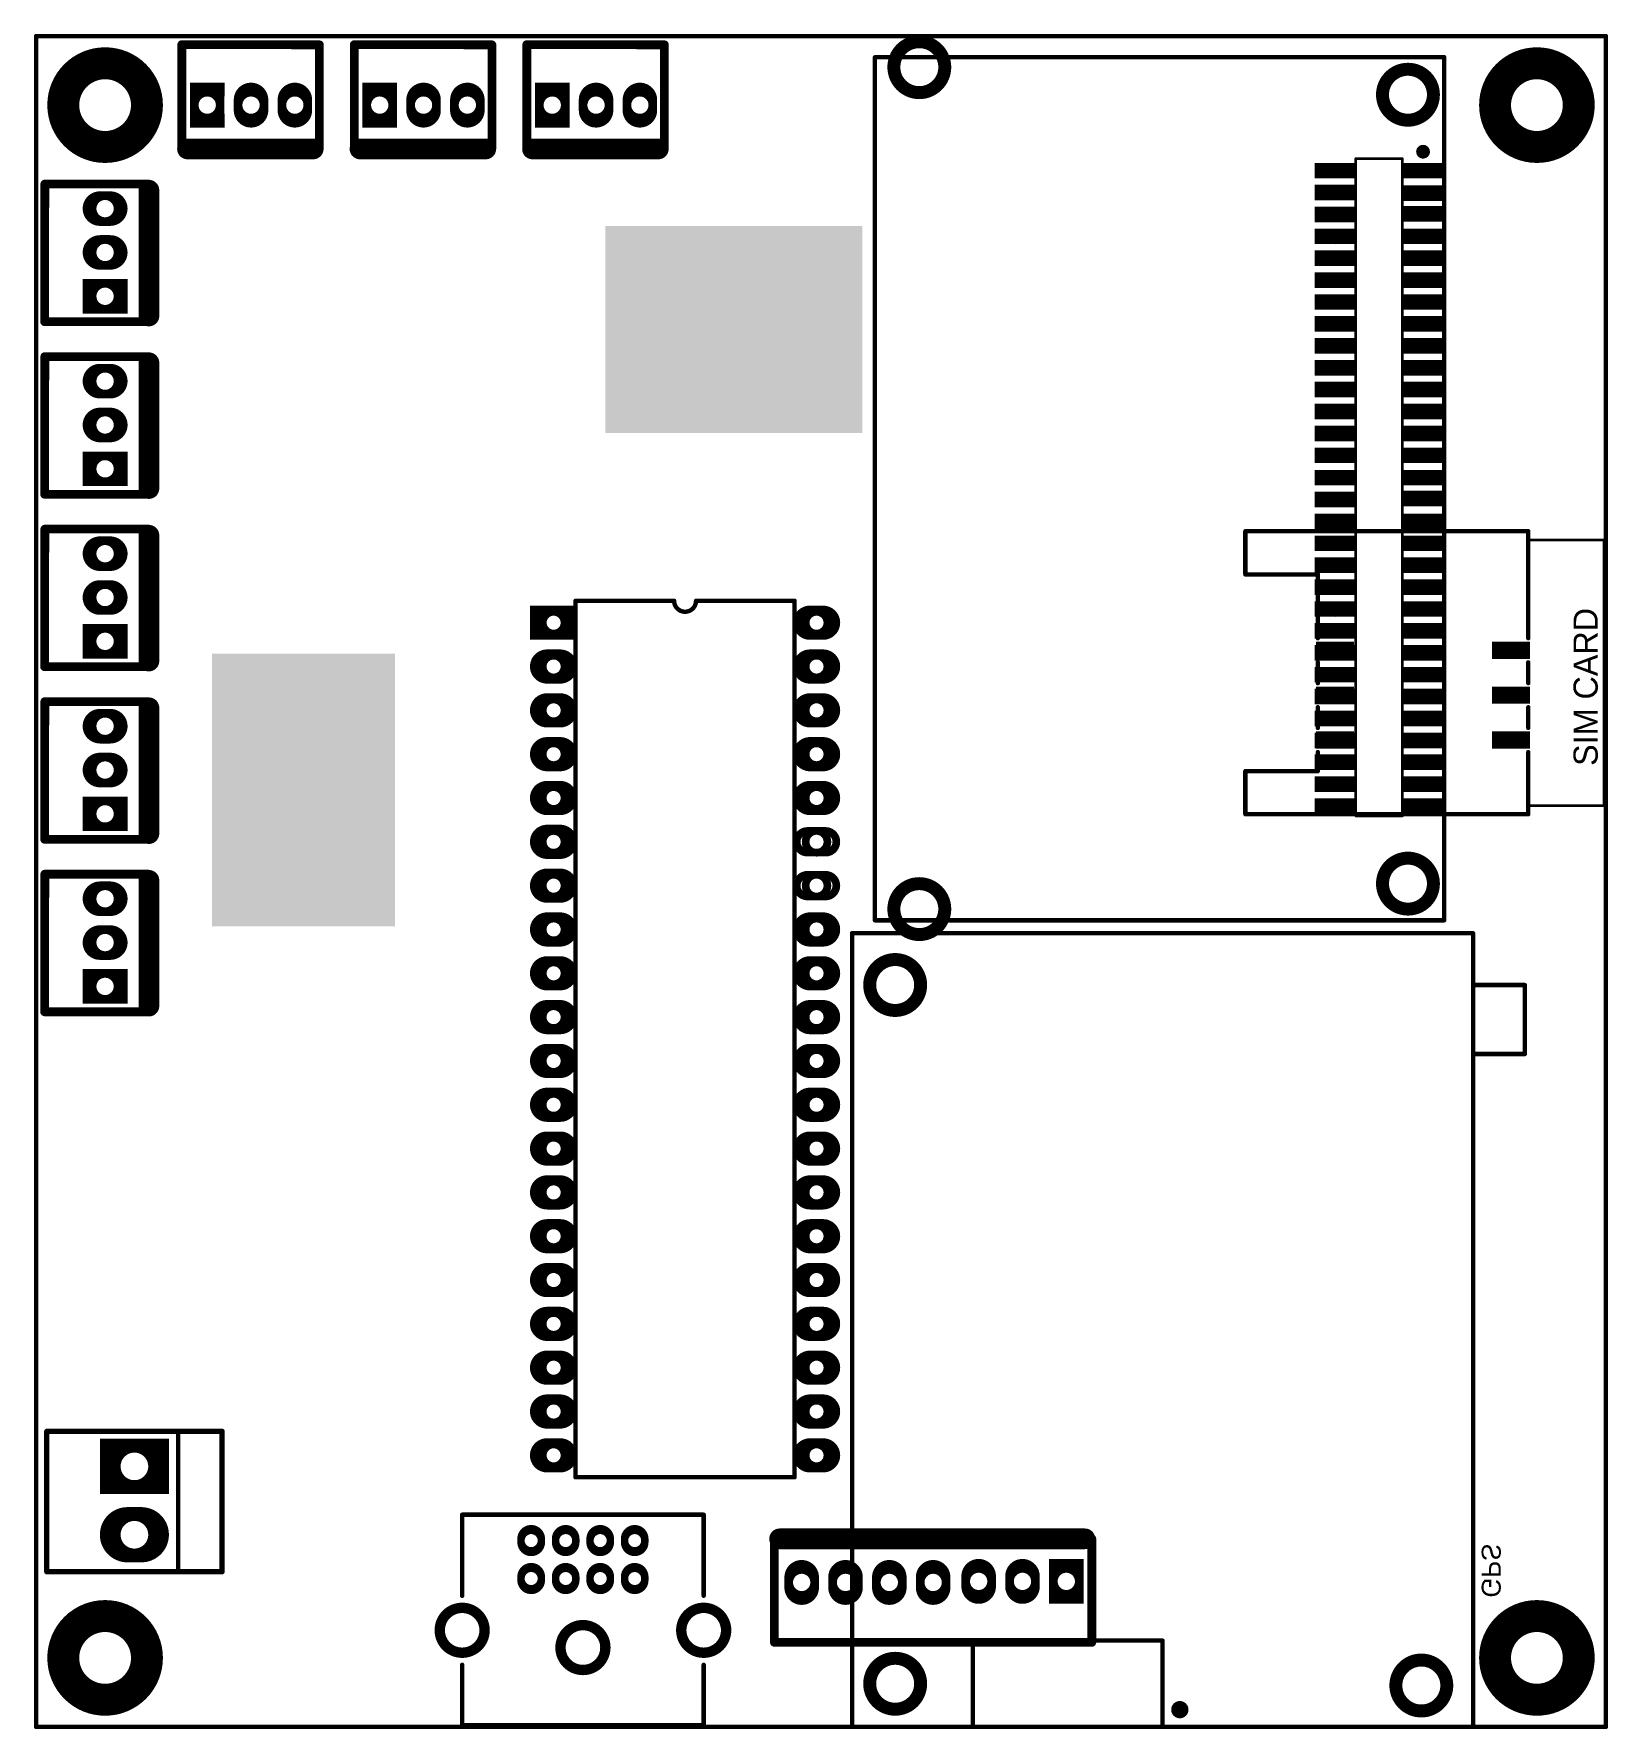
# Model space of a CAD drawing. Extents: x 19.7 to 23.29, y 14.25 to 18.12.
import ezdxf

# ---------------------------------------------------------------- set-up
doc = ezdxf.new("R2010")
doc.units = 0
doc.header["$MEASUREMENT"] = 0
for name, color, linetype in [('BOTTOMLAYER', 5, 'CONTINUOUS'), ('BOTTOMOVERLAY', 54, 'CONTINUOUS'), ('BOTTOMPASTE', 16, 'CONTINUOUS'), ('BOTTOMSOLDER', 6, 'CONTINUOUS'), ('KEEPOUTLAYER', 6, 'CONTINUOUS'), ('MULTILAYER', 9, 'CONTINUOUS'), ('TOPLAYER', 1, 'CONTINUOUS'), ('TOPOVERLAY', 2, 'CONTINUOUS'), ('TOPPASTE', 8, 'CONTINUOUS'), ('TOPSOLDER', 216, 'CONTINUOUS')]:
    doc.layers.add(name, color=color, linetype=linetype)

msp = doc.modelspace()

# ---------------------------------------------------------------- texts
at = {"layer": 'BOTTOMOVERLAY', "text_generation_flag": 2}
msp.add_text('GPS', height=0.04331, rotation=270, dxfattribs=at).set_placement((23, 14.5551))
at = {"layer": 'TOPOVERLAY'}
msp.add_text('SIM CARD', height=0.05512, rotation=90, dxfattribs=at).set_placement((23.2647, 16.4528))

# ---------------------------------------------------------------- linework, layer by layer
at = {"layer": 'BOTTOMLAYER'}
for points, const_width in [([(22.6446, 17.7972), (22.6446, 17.8248)], 0.0433), ([(22.688, 17.7972), (22.688, 17.8248)], 0.0433), ([(22.8445, 17.7972), (22.8445, 17.8248)], 0.0433), ([(22.8878, 17.7972), (22.8878, 17.8248)], 0.0433), ([(22.7096, 17.8179), (22.623, 17.8179)], 0.0138), ([(22.7096, 17.8041), (22.623, 17.8041)], 0.0138), ([(22.6446, 17.7473), (22.6446, 17.7748)], 0.0433), ([(22.688, 17.7473), (22.688, 17.7748)], 0.0433), ([(22.9094, 17.8179), (22.8228, 17.8179)], 0.0138), ([(22.9094, 17.8041), (22.8228, 17.8041)], 0.0138), ([(22.8445, 17.7461), (22.8445, 17.7736)], 0.0433), ([(22.8878, 17.7461), (22.8878, 17.7736)], 0.0433), ([(22.7096, 17.768), (22.623, 17.768)], 0.0138), ([(22.7096, 17.7542), (22.623, 17.7542)], 0.0138), ([(22.9094, 17.7667), (22.8228, 17.7667)], 0.0138), ([(22.9094, 17.753), (22.8228, 17.753)], 0.0138), ([(22.7096, 17.718), (22.623, 17.718)], 0.0138), ([(22.6446, 17.6973), (22.6446, 17.7249)], 0.0433), ([(22.688, 17.6973), (22.688, 17.7249)], 0.0433), ([(22.9094, 17.7195), (22.8228, 17.7195)], 0.0138), ([(22.8445, 17.6988), (22.8445, 17.7264)], 0.0433), ([(22.8878, 17.6988), (22.8878, 17.7264)], 0.0433), ([(22.7096, 17.7042), (22.623, 17.7042)], 0.0138), ([(22.6446, 17.6474), (22.6446, 17.6749)], 0.0433), ([(22.688, 17.6474), (22.688, 17.6749)], 0.0433), ([(22.9094, 17.7057), (22.8228, 17.7057)], 0.0138), ([(22.8445, 17.6474), (22.8445, 17.6749)], 0.0433), ([(22.8878, 17.6474), (22.8878, 17.6749)], 0.0433), ([(22.7096, 17.668), (22.623, 17.668)], 0.0138), ([(22.7096, 17.6543), (22.623, 17.6543)], 0.0138), ([(22.6446, 17.5974), (22.6446, 17.625)], 0.0433), ([(22.688, 17.5974), (22.688, 17.625)], 0.0433), ([(22.9094, 17.668), (22.8228, 17.668)], 0.0138), ([(22.9094, 17.6543), (22.8228, 17.6543)], 0.0138), ([(22.8445, 17.5974), (22.8445, 17.625)], 0.0433), ([(22.8878, 17.5974), (22.8878, 17.625)], 0.0433), ([(22.7096, 17.6181), (22.623, 17.6181)], 0.0138), ([(22.7096, 17.6043), (22.623, 17.6043)], 0.0138), ([(22.9094, 17.6181), (22.8228, 17.6181)], 0.0138), ([(22.9094, 17.6043), (22.8228, 17.6043)], 0.0138), ([(22.7096, 17.5681), (22.623, 17.5681)], 0.0138), ([(22.6446, 17.5474), (22.6446, 17.575)], 0.0433), ([(22.688, 17.5474), (22.688, 17.575)], 0.0433), ([(22.9094, 17.5681), (22.8228, 17.5681)], 0.0138), ([(22.8445, 17.5474), (22.8445, 17.575)], 0.0433), ([(22.8878, 17.5474), (22.8878, 17.575)], 0.0433), ([(22.7096, 17.5543), (22.623, 17.5543)], 0.0138), ([(22.7096, 17.5181), (22.623, 17.5181)], 0.0138), ([(22.6446, 17.4975), (22.6446, 17.525)], 0.0433), ([(22.688, 17.4975), (22.688, 17.525)], 0.0433), ([(22.9094, 17.5543), (22.8228, 17.5543)], 0.0138), ([(22.9094, 17.5181), (22.8228, 17.5181)], 0.0138), ([(22.8445, 17.4975), (22.8445, 17.525)], 0.0433), ([(22.8878, 17.4975), (22.8878, 17.525)], 0.0433), ([(22.7096, 17.5044), (22.623, 17.5044)], 0.0138), ([(22.6446, 17.4475), (22.6446, 17.4751)], 0.0433), ([(22.688, 17.4475), (22.688, 17.4751)], 0.0433), ([(22.9094, 17.5044), (22.8228, 17.5044)], 0.0138), ([(22.8445, 17.4475), (22.8445, 17.4751)], 0.0433), ([(22.8878, 17.4475), (22.8878, 17.4751)], 0.0433), ([(22.7096, 17.4682), (22.623, 17.4682)], 0.0138), ([(22.7096, 17.4544), (22.623, 17.4544)], 0.0138), ([(22.6446, 17.3976), (22.6446, 17.4251)], 0.0433), ([(22.688, 17.3976), (22.688, 17.4251)], 0.0433), ([(22.9094, 17.4682), (22.8228, 17.4682)], 0.0138), ([(22.9094, 17.4544), (22.8228, 17.4544)], 0.0138), ([(22.8445, 17.3976), (22.8445, 17.4251)], 0.0433), ([(22.8878, 17.3976), (22.8878, 17.4251)], 0.0433), ([(22.7096, 17.4182), (22.623, 17.4182)], 0.0138), ([(22.7096, 17.4044), (22.623, 17.4044)], 0.0138), ([(22.9094, 17.4182), (22.8228, 17.4182)], 0.0138), ([(22.9094, 17.4044), (22.8228, 17.4044)], 0.0138), ([(22.7096, 17.3683), (22.623, 17.3683)], 0.0138), ([(22.6446, 17.3476), (22.6446, 17.3752)], 0.0433), ([(22.688, 17.3476), (22.688, 17.3752)], 0.0433), ([(22.9094, 17.3683), (22.8228, 17.3683)], 0.0138), ([(22.8445, 17.3476), (22.8445, 17.3752)], 0.0433), ([(22.8878, 17.3476), (22.8878, 17.3752)], 0.0433), ([(22.7096, 17.3545), (22.623, 17.3545)], 0.0138), ([(22.6446, 17.2976), (22.6446, 17.3252)], 0.0433), ([(22.688, 17.2976), (22.688, 17.3252)], 0.0433), ([(22.9094, 17.3545), (22.8228, 17.3545)], 0.0138), ([(22.8445, 17.2976), (22.8445, 17.3252)], 0.0433), ([(22.8878, 17.2976), (22.8878, 17.3252)], 0.0433), ([(22.7096, 17.3183), (22.623, 17.3183)], 0.0138), ([(22.7096, 17.3045), (22.623, 17.3045)], 0.0138), ([(22.6446, 17.2477), (22.6446, 17.2752)], 0.0433), ([(22.688, 17.2477), (22.688, 17.2752)], 0.0433), ([(22.9094, 17.3183), (22.8228, 17.3183)], 0.0138), ([(22.9094, 17.3045), (22.8228, 17.3045)], 0.0138), ([(22.8445, 17.2477), (22.8445, 17.2752)], 0.0433), ([(22.8878, 17.2477), (22.8878, 17.2752)], 0.0433), ([(22.7096, 17.2683), (22.623, 17.2683)], 0.0138), ([(22.7096, 17.2546), (22.623, 17.2546)], 0.0138), ([(22.9094, 17.2683), (22.8228, 17.2683)], 0.0138), ([(22.9094, 17.2546), (22.8228, 17.2546)], 0.0138), ([(22.7096, 17.2184), (22.623, 17.2184)], 0.0138), ([(22.6446, 17.1977), (22.6446, 17.2253)], 0.0433), ([(22.688, 17.1977), (22.688, 17.2253)], 0.0433), ([(22.9094, 17.2184), (22.8228, 17.2184)], 0.0138), ([(22.8445, 17.1977), (22.8445, 17.2253)], 0.0433), ([(22.8878, 17.1977), (22.8878, 17.2253)], 0.0433), ([(22.7096, 17.2046), (22.623, 17.2046)], 0.0138), ([(22.7096, 17.1684), (22.623, 17.1684)], 0.0138), ([(22.6446, 17.1478), (22.6446, 17.1753)], 0.0433), ([(22.688, 17.1478), (22.688, 17.1753)], 0.0433), ([(22.9094, 17.2046), (22.8228, 17.2046)], 0.0138), ([(22.9094, 17.1684), (22.8228, 17.1684)], 0.0138), ([(22.8445, 17.1478), (22.8445, 17.1753)], 0.0433), ([(22.8878, 17.1478), (22.8878, 17.1753)], 0.0433), ([(22.7096, 17.1546), (22.623, 17.1546)], 0.0138), ([(22.6446, 17.0967), (22.6446, 17.1243)], 0.0433), ([(22.688, 17.0967), (22.688, 17.1243)], 0.0433), ([(22.9094, 17.1546), (22.8228, 17.1546)], 0.0138), ([(22.8445, 17.0967), (22.8445, 17.1243)], 0.0433), ([(22.8878, 17.0967), (22.8878, 17.1243)], 0.0433), ([(22.7096, 17.1174), (22.623, 17.1174)], 0.0138), ([(22.7096, 17.1036), (22.623, 17.1036)], 0.0138), ([(22.9094, 17.1174), (22.8228, 17.1174)], 0.0138), ([(22.9094, 17.1036), (22.8228, 17.1036)], 0.0138), ([(22.8445, 17.0492), (22.8445, 17.0768)], 0.0433), ([(22.8878, 17.0492), (22.8878, 17.0768)], 0.0433), ([(22.7096, 17.0674), (22.623, 17.0674)], 0.0138), ([(22.7096, 17.0537), (22.623, 17.0537)], 0.0138), ([(22.6446, 17.0468), (22.6446, 17.0743)], 0.0433), ([(22.688, 17.0468), (22.688, 17.0743)], 0.0433), ([(22.9094, 17.0699), (22.8228, 17.0699)], 0.0138), ([(22.9094, 17.0561), (22.8228, 17.0561)], 0.0138), ([(22.7096, 17.0175), (22.623, 17.0175)], 0.0138), ([(22.6446, 16.9968), (22.6446, 17.0244)], 0.0433), ([(22.688, 16.9968), (22.688, 17.0244)], 0.0433), ([(22.9094, 17.0175), (22.8228, 17.0175)], 0.0138), ([(22.8445, 16.9968), (22.8445, 17.0244)], 0.0433), ([(22.8878, 16.9968), (22.8878, 17.0244)], 0.0433), ([(22.7096, 17.0037), (22.623, 17.0037)], 0.0138), ([(22.6446, 16.9469), (22.6446, 16.9744)], 0.0433), ([(22.688, 16.9469), (22.688, 16.9744)], 0.0433), ([(22.9094, 17.0037), (22.8228, 17.0037)], 0.0138), ([(22.8445, 16.9469), (22.8445, 16.9744)], 0.0433), ([(22.8878, 16.9469), (22.8878, 16.9744)], 0.0433), ([(22.7096, 16.9675), (22.623, 16.9675)], 0.0138), ([(22.7096, 16.9537), (22.623, 16.9537)], 0.0138), ([(22.6446, 16.8969), (22.6446, 16.9244)], 0.0433), ([(22.688, 16.8969), (22.688, 16.9244)], 0.0433), ([(22.9094, 16.9675), (22.8228, 16.9675)], 0.0138), ([(22.9094, 16.9537), (22.8228, 16.9537)], 0.0138), ([(22.8445, 16.8969), (22.8445, 16.9244)], 0.0433), ([(22.8878, 16.8969), (22.8878, 16.9244)], 0.0433), ([(22.7096, 16.9176), (22.623, 16.9176)], 0.0138), ([(22.7096, 16.9038), (22.623, 16.9038)], 0.0138), ([(22.9094, 16.9176), (22.8228, 16.9176)], 0.0138), ([(22.9094, 16.9038), (22.8228, 16.9038)], 0.0138), ([(22.7096, 16.8676), (22.623, 16.8676)], 0.0138), ([(22.6446, 16.8469), (22.6446, 16.8745)], 0.0433), ([(22.688, 16.8469), (22.688, 16.8745)], 0.0433), ([(22.9094, 16.8676), (22.8228, 16.8676)], 0.0138), ([(22.8445, 16.8469), (22.8445, 16.8745)], 0.0433), ([(22.8878, 16.8469), (22.8878, 16.8745)], 0.0433), ([(22.7096, 16.8538), (22.623, 16.8538)], 0.0138), ([(22.6446, 16.797), (22.6446, 16.8245)], 0.0433), ([(22.688, 16.797), (22.688, 16.8245)], 0.0433), ([(22.9094, 16.8538), (22.8228, 16.8538)], 0.0138), ([(22.8445, 16.797), (22.8445, 16.8245)], 0.0433), ([(22.8878, 16.797), (22.8878, 16.8245)], 0.0433), ([(22.7096, 16.8176), (22.623, 16.8176)], 0.0138), ([(22.7096, 16.8039), (22.623, 16.8039)], 0.0138), ([(22.6446, 16.747), (22.6446, 16.7746)], 0.0433), ([(22.688, 16.747), (22.688, 16.7746)], 0.0433), ([(22.9094, 16.8176), (22.8228, 16.8176)], 0.0138), ([(22.9094, 16.8039), (22.8228, 16.8039)], 0.0138), ([(22.8445, 16.747), (22.8445, 16.7746)], 0.0433), ([(22.8878, 16.747), (22.8878, 16.7746)], 0.0433), ([(22.7096, 16.7677), (22.623, 16.7677)], 0.0138), ([(22.7096, 16.7539), (22.623, 16.7539)], 0.0138), ([(22.9094, 16.7677), (22.8228, 16.7677)], 0.0138), ([(22.9094, 16.7539), (22.8228, 16.7539)], 0.0138), ([(22.7096, 16.7177), (22.623, 16.7177)], 0.0138), ([(22.6446, 16.697), (22.6446, 16.7246)], 0.0433), ([(22.688, 16.697), (22.688, 16.7246)], 0.0433), ([(22.9094, 16.7177), (22.8228, 16.7177)], 0.0138), ([(22.8445, 16.697), (22.8445, 16.7246)], 0.0433), ([(22.8878, 16.697), (22.8878, 16.7246)], 0.0433), ([(22.7096, 16.7039), (22.623, 16.7039)], 0.0138), ([(22.7096, 16.6678), (22.623, 16.6678)], 0.0138), ([(22.6446, 16.6471), (22.6446, 16.6746)], 0.0433), ([(22.688, 16.6471), (22.688, 16.6746)], 0.0433), ([(22.9094, 16.7039), (22.8228, 16.7039)], 0.0138), ([(22.9094, 16.6678), (22.8228, 16.6678)], 0.0138), ([(22.8445, 16.6471), (22.8445, 16.6746)], 0.0433), ([(22.8878, 16.6471), (22.8878, 16.6746)], 0.0433), ([(22.7096, 16.654), (22.623, 16.654)], 0.0138), ([(22.6446, 16.5971), (22.6446, 16.6247)], 0.0433), ([(22.688, 16.5971), (22.688, 16.6247)], 0.0433), ([(22.9094, 16.654), (22.8228, 16.654)], 0.0138), ([(22.8445, 16.5971), (22.8445, 16.6247)], 0.0433), ([(22.8878, 16.5971), (22.8878, 16.6247)], 0.0433), ([(22.7096, 16.6178), (22.623, 16.6178)], 0.0138), ([(22.7096, 16.604), (22.623, 16.604)], 0.0138), ([(22.6446, 16.5472), (22.6446, 16.5747)], 0.0433), ([(22.688, 16.5472), (22.688, 16.5747)], 0.0433), ([(22.9094, 16.6178), (22.8228, 16.6178)], 0.0138), ([(22.9094, 16.604), (22.8228, 16.604)], 0.0138), ([(22.8445, 16.5472), (22.8445, 16.5747)], 0.0433), ([(22.8878, 16.5472), (22.8878, 16.5747)], 0.0433), ([(22.7096, 16.5678), (22.623, 16.5678)], 0.0138), ([(22.7096, 16.5541), (22.623, 16.5541)], 0.0138), ([(22.9094, 16.5678), (22.8228, 16.5678)], 0.0138), ([(22.9094, 16.5541), (22.8228, 16.5541)], 0.0138), ([(22.7096, 16.5179), (22.623, 16.5179)], 0.0138), ([(22.6446, 16.4972), (22.6446, 16.5248)], 0.0433), ([(22.688, 16.4972), (22.688, 16.5248)], 0.0433), ([(22.9094, 16.5179), (22.8228, 16.5179)], 0.0138), ([(22.8445, 16.4972), (22.8445, 16.5248)], 0.0433), ([(22.8878, 16.4972), (22.8878, 16.5248)], 0.0433), ([(22.7096, 16.5041), (22.623, 16.5041)], 0.0138), ([(22.6446, 16.4472), (22.6446, 16.4748)], 0.0433), ([(22.688, 16.4472), (22.688, 16.4748)], 0.0433), ([(22.9094, 16.5041), (22.8228, 16.5041)], 0.0138), ([(22.8445, 16.4472), (22.8445, 16.4748)], 0.0433), ([(22.8878, 16.4472), (22.8878, 16.4748)], 0.0433), ([(22.7096, 16.4679), (22.623, 16.4679)], 0.0138), ([(22.7096, 16.4541), (22.623, 16.4541)], 0.0138), ([(22.6446, 16.3973), (22.6446, 16.4248)], 0.0433), ([(22.688, 16.3973), (22.688, 16.4248)], 0.0433), ([(22.9094, 16.4679), (22.8228, 16.4679)], 0.0138), ([(22.9094, 16.4541), (22.8228, 16.4541)], 0.0138), ([(22.8445, 16.3973), (22.8445, 16.4248)], 0.0433), ([(22.8878, 16.3973), (22.8878, 16.4248)], 0.0433), ([(22.7096, 16.418), (22.623, 16.418)], 0.0138), ([(22.7096, 16.4042), (22.623, 16.4042)], 0.0138), ([(22.9094, 16.418), (22.8228, 16.418)], 0.0138), ([(22.9094, 16.4042), (22.8228, 16.4042)], 0.0138), ([(22.7096, 16.368), (22.623, 16.368)], 0.0138), ([(22.6446, 16.3473), (22.6446, 16.3749)], 0.0433), ([(22.688, 16.3473), (22.688, 16.3749)], 0.0433), ([(22.9094, 16.368), (22.8228, 16.368)], 0.0138), ([(22.8445, 16.3473), (22.8445, 16.3749)], 0.0433), ([(22.8878, 16.3473), (22.8878, 16.3749)], 0.0433), ([(22.7096, 16.3542), (22.623, 16.3542)], 0.0138), ([(22.9094, 16.3542), (22.8228, 16.3542)], 0.0138)]:
    msp.add_lwpolyline(points, dxfattribs=dict(at, const_width=const_width))
at = {"layer": 'BOTTOMLAYER', "const_width": 0.0138}
for points in [[(22.6594, 17.811, 1), (22.6732, 17.811, 1)], [(22.8593, 17.811, 1), (22.873, 17.811, 1)], [(22.6594, 17.7611, 1), (22.6732, 17.7611, 1)], [(22.8593, 17.7598, 1), (22.873, 17.7598, 1)], [(22.6594, 17.7111, 1), (22.6732, 17.7111, 1)], [(22.8593, 17.7126, 1), (22.873, 17.7126, 1)], [(22.6594, 17.6611, 1), (22.6732, 17.6611, 1)], [(22.8593, 17.6611, 1), (22.873, 17.6611, 1)], [(22.6594, 17.6112, 1), (22.6732, 17.6112, 1)], [(22.8593, 17.6112, 1), (22.873, 17.6112, 1)], [(22.6594, 17.5612, 1), (22.6732, 17.5612, 1)], [(22.8593, 17.5612, 1), (22.873, 17.5612, 1)], [(22.6594, 17.5113, 1), (22.6732, 17.5113, 1)], [(22.8593, 17.5113, 1), (22.873, 17.5113, 1)], [(22.6594, 17.4613, 1), (22.6732, 17.4613, 1)], [(22.8593, 17.4613, 1), (22.873, 17.4613, 1)], [(22.6594, 17.4113, 1), (22.6732, 17.4113, 1)], [(22.8593, 17.4113, 1), (22.873, 17.4113, 1)], [(22.6594, 17.3614, 1), (22.6732, 17.3614, 1)], [(22.8593, 17.3614, 1), (22.873, 17.3614, 1)], [(22.6594, 17.3114, 1), (22.6732, 17.3114, 1)], [(22.8593, 17.3114, 1), (22.873, 17.3114, 1)], [(22.6594, 17.2615, 1), (22.6732, 17.2615, 1)], [(22.8593, 17.2615, 1), (22.873, 17.2615, 1)], [(22.6594, 17.2115, 1), (22.6732, 17.2115, 1)], [(22.8593, 17.2115, 1), (22.873, 17.2115, 1)], [(22.6594, 17.1615, 1), (22.6732, 17.1615, 1)], [(22.8593, 17.1615, 1), (22.873, 17.1615, 1)], [(22.6594, 17.1105, 1), (22.6732, 17.1105, 1)], [(22.8593, 17.1105, 1), (22.873, 17.1105, 1)], [(22.6594, 17.0606, 1), (22.6732, 17.0606, 1)], [(22.8593, 17.063, 1), (22.873, 17.063, 1)], [(22.6594, 17.0106, 1), (22.6732, 17.0106, 1)], [(22.8593, 17.0106, 1), (22.873, 17.0106, 1)], [(22.6594, 16.9606, 1), (22.6732, 16.9606, 1)], [(22.8593, 16.9606, 1), (22.873, 16.9606, 1)], [(22.6594, 16.9107, 1), (22.6732, 16.9107, 1)], [(22.8593, 16.9107, 1), (22.873, 16.9107, 1)], [(22.6594, 16.8607, 1), (22.6732, 16.8607, 1)], [(22.8593, 16.8607, 1), (22.873, 16.8607, 1)], [(22.6594, 16.8107, 1), (22.6732, 16.8107, 1)], [(22.8593, 16.8107, 1), (22.873, 16.8107, 1)], [(22.6594, 16.7608, 1), (22.6732, 16.7608, 1)], [(22.8593, 16.7608, 1), (22.873, 16.7608, 1)], [(22.6594, 16.7108, 1), (22.6732, 16.7108, 1)], [(22.8593, 16.7108, 1), (22.873, 16.7108, 1)], [(22.6594, 16.6609, 1), (22.6732, 16.6609, 1)], [(22.8593, 16.6609, 1), (22.873, 16.6609, 1)], [(22.6594, 16.6109, 1), (22.6732, 16.6109, 1)], [(22.8593, 16.6109, 1), (22.873, 16.6109, 1)], [(22.6594, 16.5609, 1), (22.6732, 16.5609, 1)], [(22.8593, 16.5609, 1), (22.873, 16.5609, 1)], [(22.6594, 16.511, 1), (22.6732, 16.511, 1)], [(22.8593, 16.511, 1), (22.873, 16.511, 1)], [(22.6594, 16.461, 1), (22.6732, 16.461, 1)], [(22.8593, 16.461, 1), (22.873, 16.461, 1)], [(22.6594, 16.4111, 1), (22.6732, 16.4111, 1)], [(22.8593, 16.4111, 1), (22.873, 16.4111, 1)], [(22.6594, 16.3611, 1), (22.6732, 16.3611, 1)], [(22.8593, 16.3611, 1), (22.873, 16.3611, 1)]]:
    msp.add_lwpolyline(points, format="xyb", close=True, dxfattribs=at)
at = {"layer": 'BOTTOMOVERLAY'}
for points, const_width in [([(21.6152, 18.0699), (22.9144, 18.0699)], 0.01), ([(21.6152, 16.1004), (21.6152, 18.0679)], 0.01), ([(22.9144, 16.1004), (22.9144, 18.0679)], 0.01), ([(22.7126, 16.3386), (22.7126, 17.8386)], 0.00591), ([(22.7126, 17.8386), (22.8189, 17.8386)], 0.00591), ([(22.8189, 16.3386), (22.8189, 17.8386)], 0.00591), ([(22.7126, 16.3386), (22.8189, 16.3386)], 0.00591), ([(21.6152, 16.1004), (22.9144, 16.1004)], 0.01), ([(21.563, 14.2598), (21.563, 16.0709)], 0.01), ([(21.563, 16.0709), (22.9803, 16.0709)], 0.01), ([(22.9803, 14.2598), (22.9803, 16.0709)], 0.01), ([(22.9803, 15.9528), (23.0984, 15.9528)], 0.01), ([(23.0984, 15.7953), (23.0984, 15.9528)], 0.01), ([(22.9803, 15.7953), (23.0984, 15.7953)], 0.01), ([(21.8386, 14.4567), (22.2717, 14.4567)], 0.01), ([(21.8386, 14.2598), (21.8386, 14.4567)], 0.01), ([(22.2717, 14.2598), (22.2717, 14.4567)], 0.01), ([(21.563, 14.2598), (22.9803, 14.2598)], 0.01)]:
    msp.add_lwpolyline(points, dxfattribs=dict(at, const_width=const_width))
for points, const_width in [([(21.6127, 18.0699, 1), (21.6177, 18.0699, 1)], 0.005), ([(21.6127, 18.0679, 1), (21.6177, 18.0679, 1)], 0.005), ([(22.9119, 18.0699, 1), (22.9169, 18.0699, 1)], 0.005), ([(22.9119, 18.0679, 1), (22.9169, 18.0679, 1)], 0.005), ([(22.7111, 17.8386, 1), (22.7141, 17.8386, 1)], 0.00295), ([(22.7111, 17.8386, 1), (22.7141, 17.8386, 1)], 0.00295), ([(22.8174, 17.8386, 1), (22.8204, 17.8386, 1)], 0.00295), ([(22.8174, 17.8386, 1), (22.8204, 17.8386, 1)], 0.00295), ([(22.874, 17.8543, 1), (22.8583, 17.8543, 1)], 0.0157), ([(22.8543, 17.8543, 1), (22.8622, 17.8543, 1)], 0.00787), ([(22.8701, 17.8543, 1), (22.878, 17.8543, 1)], 0.00787), ([(22.7111, 16.3386, 1), (22.7141, 16.3386, 1)], 0.00295), ([(22.7111, 16.3386, 1), (22.7141, 16.3386, 1)], 0.00295), ([(22.8174, 16.3386, 1), (22.8204, 16.3386, 1)], 0.00295), ([(22.8174, 16.3386, 1), (22.8204, 16.3386, 1)], 0.00295), ([(21.6127, 16.1004, 1), (21.6177, 16.1004, 1)], 0.005), ([(21.6127, 16.1004, 1), (21.6177, 16.1004, 1)], 0.005), ([(22.9119, 16.1004, 1), (22.9169, 16.1004, 1)], 0.005), ([(22.9119, 16.1004, 1), (22.9169, 16.1004, 1)], 0.005), ([(21.5605, 16.0709, 1), (21.5655, 16.0709, 1)], 0.005), ([(21.5605, 16.0709, 1), (21.5655, 16.0709, 1)], 0.005), ([(22.9778, 16.0709, 1), (22.9828, 16.0709, 1)], 0.005), ([(22.9778, 16.0709, 1), (22.9828, 16.0709, 1)], 0.005), ([(22.9778, 15.9528, 1), (22.9828, 15.9528, 1)], 0.005), ([(23.0959, 15.9528, 1), (23.1009, 15.9528, 1)], 0.005), ([(23.0959, 15.9528, 1), (23.1009, 15.9528, 1)], 0.005), ([(22.9778, 15.7953, 1), (22.9828, 15.7953, 1)], 0.005), ([(23.0959, 15.7953, 1), (23.1009, 15.7953, 1)], 0.005), ([(23.0959, 15.7953, 1), (23.1009, 15.7953, 1)], 0.005), ([(21.8361, 14.4567, 1), (21.8411, 14.4567, 1)], 0.005), ([(21.8361, 14.4567, 1), (21.8411, 14.4567, 1)], 0.005), ([(22.2692, 14.4567, 1), (22.2742, 14.4567, 1)], 0.005), ([(22.2692, 14.4567, 1), (22.2742, 14.4567, 1)], 0.005), ([(22.3012, 14.2992, 1), (22.3209, 14.2992, 1)], 0.0197), ([(21.5605, 14.2598, 1), (21.5655, 14.2598, 1)], 0.005), ([(21.5605, 14.2598, 1), (21.5655, 14.2598, 1)], 0.005), ([(21.8361, 14.2598, 1), (21.8411, 14.2598, 1)], 0.005), ([(22.2692, 14.2598, 1), (22.2742, 14.2598, 1)], 0.005), ([(22.9778, 14.2598, 1), (22.9828, 14.2598, 1)], 0.005), ([(22.9778, 14.2598, 1), (22.9828, 14.2598, 1)], 0.005)]:
    msp.add_lwpolyline(points, format="xyb", close=True, dxfattribs=dict(at, const_width=const_width))
at = {"layer": 'BOTTOMPASTE'}
for points, const_width in [([(22.6446, 17.7972), (22.6446, 17.8248)], 0.0433), ([(22.688, 17.7972), (22.688, 17.8248)], 0.0433), ([(22.8445, 17.7972), (22.8445, 17.8248)], 0.0433), ([(22.8878, 17.7972), (22.8878, 17.8248)], 0.0433), ([(22.7096, 17.8179), (22.623, 17.8179)], 0.0138), ([(22.7096, 17.8041), (22.623, 17.8041)], 0.0138), ([(22.6446, 17.7473), (22.6446, 17.7748)], 0.0433), ([(22.688, 17.7473), (22.688, 17.7748)], 0.0433), ([(22.9094, 17.8179), (22.8228, 17.8179)], 0.0138), ([(22.9094, 17.8041), (22.8228, 17.8041)], 0.0138), ([(22.8445, 17.7461), (22.8445, 17.7736)], 0.0433), ([(22.8878, 17.7461), (22.8878, 17.7736)], 0.0433), ([(22.7096, 17.768), (22.623, 17.768)], 0.0138), ([(22.7096, 17.7542), (22.623, 17.7542)], 0.0138), ([(22.9094, 17.7667), (22.8228, 17.7667)], 0.0138), ([(22.9094, 17.753), (22.8228, 17.753)], 0.0138), ([(22.7096, 17.718), (22.623, 17.718)], 0.0138), ([(22.6446, 17.6973), (22.6446, 17.7249)], 0.0433), ([(22.688, 17.6973), (22.688, 17.7249)], 0.0433), ([(22.9094, 17.7195), (22.8228, 17.7195)], 0.0138), ([(22.8445, 17.6988), (22.8445, 17.7264)], 0.0433), ([(22.8878, 17.6988), (22.8878, 17.7264)], 0.0433), ([(22.7096, 17.7042), (22.623, 17.7042)], 0.0138), ([(22.6446, 17.6474), (22.6446, 17.6749)], 0.0433), ([(22.688, 17.6474), (22.688, 17.6749)], 0.0433), ([(22.9094, 17.7057), (22.8228, 17.7057)], 0.0138), ([(22.8445, 17.6474), (22.8445, 17.6749)], 0.0433), ([(22.8878, 17.6474), (22.8878, 17.6749)], 0.0433), ([(22.7096, 17.668), (22.623, 17.668)], 0.0138), ([(22.7096, 17.6543), (22.623, 17.6543)], 0.0138), ([(22.6446, 17.5974), (22.6446, 17.625)], 0.0433), ([(22.688, 17.5974), (22.688, 17.625)], 0.0433), ([(22.9094, 17.668), (22.8228, 17.668)], 0.0138), ([(22.9094, 17.6543), (22.8228, 17.6543)], 0.0138), ([(22.8445, 17.5974), (22.8445, 17.625)], 0.0433), ([(22.8878, 17.5974), (22.8878, 17.625)], 0.0433), ([(22.7096, 17.6181), (22.623, 17.6181)], 0.0138), ([(22.7096, 17.6043), (22.623, 17.6043)], 0.0138), ([(22.9094, 17.6181), (22.8228, 17.6181)], 0.0138), ([(22.9094, 17.6043), (22.8228, 17.6043)], 0.0138), ([(22.7096, 17.5681), (22.623, 17.5681)], 0.0138), ([(22.6446, 17.5474), (22.6446, 17.575)], 0.0433), ([(22.688, 17.5474), (22.688, 17.575)], 0.0433), ([(22.9094, 17.5681), (22.8228, 17.5681)], 0.0138), ([(22.8445, 17.5474), (22.8445, 17.575)], 0.0433), ([(22.8878, 17.5474), (22.8878, 17.575)], 0.0433), ([(22.7096, 17.5543), (22.623, 17.5543)], 0.0138), ([(22.7096, 17.5181), (22.623, 17.5181)], 0.0138), ([(22.6446, 17.4975), (22.6446, 17.525)], 0.0433), ([(22.688, 17.4975), (22.688, 17.525)], 0.0433), ([(22.9094, 17.5543), (22.8228, 17.5543)], 0.0138), ([(22.9094, 17.5181), (22.8228, 17.5181)], 0.0138), ([(22.8445, 17.4975), (22.8445, 17.525)], 0.0433), ([(22.8878, 17.4975), (22.8878, 17.525)], 0.0433), ([(22.7096, 17.5044), (22.623, 17.5044)], 0.0138), ([(22.6446, 17.4475), (22.6446, 17.4751)], 0.0433), ([(22.688, 17.4475), (22.688, 17.4751)], 0.0433), ([(22.9094, 17.5044), (22.8228, 17.5044)], 0.0138), ([(22.8445, 17.4475), (22.8445, 17.4751)], 0.0433), ([(22.8878, 17.4475), (22.8878, 17.4751)], 0.0433), ([(22.7096, 17.4682), (22.623, 17.4682)], 0.0138), ([(22.7096, 17.4544), (22.623, 17.4544)], 0.0138), ([(22.6446, 17.3976), (22.6446, 17.4251)], 0.0433), ([(22.688, 17.3976), (22.688, 17.4251)], 0.0433), ([(22.9094, 17.4682), (22.8228, 17.4682)], 0.0138), ([(22.9094, 17.4544), (22.8228, 17.4544)], 0.0138), ([(22.8445, 17.3976), (22.8445, 17.4251)], 0.0433), ([(22.8878, 17.3976), (22.8878, 17.4251)], 0.0433), ([(22.7096, 17.4182), (22.623, 17.4182)], 0.0138), ([(22.7096, 17.4044), (22.623, 17.4044)], 0.0138), ([(22.9094, 17.4182), (22.8228, 17.4182)], 0.0138), ([(22.9094, 17.4044), (22.8228, 17.4044)], 0.0138), ([(22.7096, 17.3683), (22.623, 17.3683)], 0.0138), ([(22.6446, 17.3476), (22.6446, 17.3752)], 0.0433), ([(22.688, 17.3476), (22.688, 17.3752)], 0.0433), ([(22.9094, 17.3683), (22.8228, 17.3683)], 0.0138), ([(22.8445, 17.3476), (22.8445, 17.3752)], 0.0433), ([(22.8878, 17.3476), (22.8878, 17.3752)], 0.0433), ([(22.7096, 17.3545), (22.623, 17.3545)], 0.0138), ([(22.6446, 17.2976), (22.6446, 17.3252)], 0.0433), ([(22.688, 17.2976), (22.688, 17.3252)], 0.0433), ([(22.9094, 17.3545), (22.8228, 17.3545)], 0.0138), ([(22.8445, 17.2976), (22.8445, 17.3252)], 0.0433), ([(22.8878, 17.2976), (22.8878, 17.3252)], 0.0433), ([(22.7096, 17.3183), (22.623, 17.3183)], 0.0138), ([(22.7096, 17.3045), (22.623, 17.3045)], 0.0138), ([(22.6446, 17.2477), (22.6446, 17.2752)], 0.0433), ([(22.688, 17.2477), (22.688, 17.2752)], 0.0433), ([(22.9094, 17.3183), (22.8228, 17.3183)], 0.0138), ([(22.9094, 17.3045), (22.8228, 17.3045)], 0.0138), ([(22.8445, 17.2477), (22.8445, 17.2752)], 0.0433), ([(22.8878, 17.2477), (22.8878, 17.2752)], 0.0433), ([(22.7096, 17.2683), (22.623, 17.2683)], 0.0138), ([(22.7096, 17.2546), (22.623, 17.2546)], 0.0138), ([(22.9094, 17.2683), (22.8228, 17.2683)], 0.0138), ([(22.9094, 17.2546), (22.8228, 17.2546)], 0.0138), ([(22.7096, 17.2184), (22.623, 17.2184)], 0.0138), ([(22.6446, 17.1977), (22.6446, 17.2253)], 0.0433), ([(22.688, 17.1977), (22.688, 17.2253)], 0.0433), ([(22.9094, 17.2184), (22.8228, 17.2184)], 0.0138), ([(22.8445, 17.1977), (22.8445, 17.2253)], 0.0433), ([(22.8878, 17.1977), (22.8878, 17.2253)], 0.0433), ([(22.7096, 17.2046), (22.623, 17.2046)], 0.0138), ([(22.7096, 17.1684), (22.623, 17.1684)], 0.0138), ([(22.6446, 17.1478), (22.6446, 17.1753)], 0.0433), ([(22.688, 17.1478), (22.688, 17.1753)], 0.0433), ([(22.9094, 17.2046), (22.8228, 17.2046)], 0.0138), ([(22.9094, 17.1684), (22.8228, 17.1684)], 0.0138), ([(22.8445, 17.1478), (22.8445, 17.1753)], 0.0433), ([(22.8878, 17.1478), (22.8878, 17.1753)], 0.0433), ([(22.7096, 17.1546), (22.623, 17.1546)], 0.0138), ([(22.6446, 17.0967), (22.6446, 17.1243)], 0.0433), ([(22.688, 17.0967), (22.688, 17.1243)], 0.0433), ([(22.9094, 17.1546), (22.8228, 17.1546)], 0.0138), ([(22.8445, 17.0967), (22.8445, 17.1243)], 0.0433), ([(22.8878, 17.0967), (22.8878, 17.1243)], 0.0433), ([(22.7096, 17.1174), (22.623, 17.1174)], 0.0138), ([(22.7096, 17.1036), (22.623, 17.1036)], 0.0138), ([(22.9094, 17.1174), (22.8228, 17.1174)], 0.0138), ([(22.9094, 17.1036), (22.8228, 17.1036)], 0.0138), ([(22.8445, 17.0492), (22.8445, 17.0768)], 0.0433), ([(22.8878, 17.0492), (22.8878, 17.0768)], 0.0433), ([(22.7096, 17.0674), (22.623, 17.0674)], 0.0138), ([(22.7096, 17.0537), (22.623, 17.0537)], 0.0138), ([(22.6446, 17.0468), (22.6446, 17.0743)], 0.0433), ([(22.688, 17.0468), (22.688, 17.0743)], 0.0433), ([(22.9094, 17.0699), (22.8228, 17.0699)], 0.0138), ([(22.9094, 17.0561), (22.8228, 17.0561)], 0.0138), ([(22.7096, 17.0175), (22.623, 17.0175)], 0.0138), ([(22.6446, 16.9968), (22.6446, 17.0244)], 0.0433), ([(22.688, 16.9968), (22.688, 17.0244)], 0.0433), ([(22.9094, 17.0175), (22.8228, 17.0175)], 0.0138), ([(22.8445, 16.9968), (22.8445, 17.0244)], 0.0433), ([(22.8878, 16.9968), (22.8878, 17.0244)], 0.0433), ([(22.7096, 17.0037), (22.623, 17.0037)], 0.0138), ([(22.6446, 16.9469), (22.6446, 16.9744)], 0.0433), ([(22.688, 16.9469), (22.688, 16.9744)], 0.0433), ([(22.9094, 17.0037), (22.8228, 17.0037)], 0.0138), ([(22.8445, 16.9469), (22.8445, 16.9744)], 0.0433), ([(22.8878, 16.9469), (22.8878, 16.9744)], 0.0433), ([(22.7096, 16.9675), (22.623, 16.9675)], 0.0138), ([(22.7096, 16.9537), (22.623, 16.9537)], 0.0138), ([(22.6446, 16.8969), (22.6446, 16.9244)], 0.0433), ([(22.688, 16.8969), (22.688, 16.9244)], 0.0433), ([(22.9094, 16.9675), (22.8228, 16.9675)], 0.0138), ([(22.9094, 16.9537), (22.8228, 16.9537)], 0.0138), ([(22.8445, 16.8969), (22.8445, 16.9244)], 0.0433), ([(22.8878, 16.8969), (22.8878, 16.9244)], 0.0433), ([(22.7096, 16.9176), (22.623, 16.9176)], 0.0138), ([(22.7096, 16.9038), (22.623, 16.9038)], 0.0138), ([(22.9094, 16.9176), (22.8228, 16.9176)], 0.0138), ([(22.9094, 16.9038), (22.8228, 16.9038)], 0.0138), ([(22.7096, 16.8676), (22.623, 16.8676)], 0.0138), ([(22.6446, 16.8469), (22.6446, 16.8745)], 0.0433), ([(22.688, 16.8469), (22.688, 16.8745)], 0.0433), ([(22.9094, 16.8676), (22.8228, 16.8676)], 0.0138), ([(22.8445, 16.8469), (22.8445, 16.8745)], 0.0433), ([(22.8878, 16.8469), (22.8878, 16.8745)], 0.0433), ([(22.7096, 16.8538), (22.623, 16.8538)], 0.0138), ([(22.6446, 16.797), (22.6446, 16.8245)], 0.0433), ([(22.688, 16.797), (22.688, 16.8245)], 0.0433), ([(22.9094, 16.8538), (22.8228, 16.8538)], 0.0138), ([(22.8445, 16.797), (22.8445, 16.8245)], 0.0433), ([(22.8878, 16.797), (22.8878, 16.8245)], 0.0433), ([(22.7096, 16.8176), (22.623, 16.8176)], 0.0138), ([(22.7096, 16.8039), (22.623, 16.8039)], 0.0138), ([(22.6446, 16.747), (22.6446, 16.7746)], 0.0433), ([(22.688, 16.747), (22.688, 16.7746)], 0.0433), ([(22.9094, 16.8176), (22.8228, 16.8176)], 0.0138), ([(22.9094, 16.8039), (22.8228, 16.8039)], 0.0138), ([(22.8445, 16.747), (22.8445, 16.7746)], 0.0433), ([(22.8878, 16.747), (22.8878, 16.7746)], 0.0433), ([(22.7096, 16.7677), (22.623, 16.7677)], 0.0138), ([(22.7096, 16.7539), (22.623, 16.7539)], 0.0138), ([(22.9094, 16.7677), (22.8228, 16.7677)], 0.0138), ([(22.9094, 16.7539), (22.8228, 16.7539)], 0.0138), ([(22.7096, 16.7177), (22.623, 16.7177)], 0.0138), ([(22.6446, 16.697), (22.6446, 16.7246)], 0.0433), ([(22.688, 16.697), (22.688, 16.7246)], 0.0433), ([(22.9094, 16.7177), (22.8228, 16.7177)], 0.0138), ([(22.8445, 16.697), (22.8445, 16.7246)], 0.0433), ([(22.8878, 16.697), (22.8878, 16.7246)], 0.0433), ([(22.7096, 16.7039), (22.623, 16.7039)], 0.0138), ([(22.7096, 16.6678), (22.623, 16.6678)], 0.0138), ([(22.6446, 16.6471), (22.6446, 16.6746)], 0.0433), ([(22.688, 16.6471), (22.688, 16.6746)], 0.0433), ([(22.9094, 16.7039), (22.8228, 16.7039)], 0.0138), ([(22.9094, 16.6678), (22.8228, 16.6678)], 0.0138), ([(22.8445, 16.6471), (22.8445, 16.6746)], 0.0433), ([(22.8878, 16.6471), (22.8878, 16.6746)], 0.0433), ([(22.7096, 16.654), (22.623, 16.654)], 0.0138), ([(22.6446, 16.5971), (22.6446, 16.6247)], 0.0433), ([(22.688, 16.5971), (22.688, 16.6247)], 0.0433), ([(22.9094, 16.654), (22.8228, 16.654)], 0.0138), ([(22.8445, 16.5971), (22.8445, 16.6247)], 0.0433), ([(22.8878, 16.5971), (22.8878, 16.6247)], 0.0433), ([(22.7096, 16.6178), (22.623, 16.6178)], 0.0138), ([(22.7096, 16.604), (22.623, 16.604)], 0.0138), ([(22.6446, 16.5472), (22.6446, 16.5747)], 0.0433), ([(22.688, 16.5472), (22.688, 16.5747)], 0.0433), ([(22.9094, 16.6178), (22.8228, 16.6178)], 0.0138), ([(22.9094, 16.604), (22.8228, 16.604)], 0.0138), ([(22.8445, 16.5472), (22.8445, 16.5747)], 0.0433), ([(22.8878, 16.5472), (22.8878, 16.5747)], 0.0433), ([(22.7096, 16.5678), (22.623, 16.5678)], 0.0138), ([(22.7096, 16.5541), (22.623, 16.5541)], 0.0138), ([(22.9094, 16.5678), (22.8228, 16.5678)], 0.0138), ([(22.9094, 16.5541), (22.8228, 16.5541)], 0.0138), ([(22.7096, 16.5179), (22.623, 16.5179)], 0.0138), ([(22.6446, 16.4972), (22.6446, 16.5248)], 0.0433), ([(22.688, 16.4972), (22.688, 16.5248)], 0.0433), ([(22.9094, 16.5179), (22.8228, 16.5179)], 0.0138), ([(22.8445, 16.4972), (22.8445, 16.5248)], 0.0433), ([(22.8878, 16.4972), (22.8878, 16.5248)], 0.0433), ([(22.7096, 16.5041), (22.623, 16.5041)], 0.0138), ([(22.6446, 16.4472), (22.6446, 16.4748)], 0.0433), ([(22.688, 16.4472), (22.688, 16.4748)], 0.0433), ([(22.9094, 16.5041), (22.8228, 16.5041)], 0.0138), ([(22.8445, 16.4472), (22.8445, 16.4748)], 0.0433), ([(22.8878, 16.4472), (22.8878, 16.4748)], 0.0433), ([(22.7096, 16.4679), (22.623, 16.4679)], 0.0138), ([(22.7096, 16.4541), (22.623, 16.4541)], 0.0138), ([(22.6446, 16.3973), (22.6446, 16.4248)], 0.0433), ([(22.688, 16.3973), (22.688, 16.4248)], 0.0433), ([(22.9094, 16.4679), (22.8228, 16.4679)], 0.0138), ([(22.9094, 16.4541), (22.8228, 16.4541)], 0.0138), ([(22.8445, 16.3973), (22.8445, 16.4248)], 0.0433), ([(22.8878, 16.3973), (22.8878, 16.4248)], 0.0433), ([(22.7096, 16.418), (22.623, 16.418)], 0.0138), ([(22.7096, 16.4042), (22.623, 16.4042)], 0.0138), ([(22.9094, 16.418), (22.8228, 16.418)], 0.0138), ([(22.9094, 16.4042), (22.8228, 16.4042)], 0.0138), ([(22.7096, 16.368), (22.623, 16.368)], 0.0138), ([(22.6446, 16.3473), (22.6446, 16.3749)], 0.0433), ([(22.688, 16.3473), (22.688, 16.3749)], 0.0433), ([(22.9094, 16.368), (22.8228, 16.368)], 0.0138), ([(22.8445, 16.3473), (22.8445, 16.3749)], 0.0433), ([(22.8878, 16.3473), (22.8878, 16.3749)], 0.0433), ([(22.7096, 16.3542), (22.623, 16.3542)], 0.0138), ([(22.9094, 16.3542), (22.8228, 16.3542)], 0.0138)]:
    msp.add_lwpolyline(points, dxfattribs=dict(at, const_width=const_width))
at = {"layer": 'BOTTOMPASTE', "const_width": 0.0138}
for points in [[(22.6594, 17.811, 1), (22.6732, 17.811, 1)], [(22.8593, 17.811, 1), (22.873, 17.811, 1)], [(22.6594, 17.7611, 1), (22.6732, 17.7611, 1)], [(22.8593, 17.7598, 1), (22.873, 17.7598, 1)], [(22.6594, 17.7111, 1), (22.6732, 17.7111, 1)], [(22.8593, 17.7126, 1), (22.873, 17.7126, 1)], [(22.6594, 17.6611, 1), (22.6732, 17.6611, 1)], [(22.8593, 17.6611, 1), (22.873, 17.6611, 1)], [(22.6594, 17.6112, 1), (22.6732, 17.6112, 1)], [(22.8593, 17.6112, 1), (22.873, 17.6112, 1)], [(22.6594, 17.5612, 1), (22.6732, 17.5612, 1)], [(22.8593, 17.5612, 1), (22.873, 17.5612, 1)], [(22.6594, 17.5113, 1), (22.6732, 17.5113, 1)], [(22.8593, 17.5113, 1), (22.873, 17.5113, 1)], [(22.6594, 17.4613, 1), (22.6732, 17.4613, 1)], [(22.8593, 17.4613, 1), (22.873, 17.4613, 1)], [(22.6594, 17.4113, 1), (22.6732, 17.4113, 1)], [(22.8593, 17.4113, 1), (22.873, 17.4113, 1)], [(22.6594, 17.3614, 1), (22.6732, 17.3614, 1)], [(22.8593, 17.3614, 1), (22.873, 17.3614, 1)], [(22.6594, 17.3114, 1), (22.6732, 17.3114, 1)], [(22.8593, 17.3114, 1), (22.873, 17.3114, 1)], [(22.6594, 17.2615, 1), (22.6732, 17.2615, 1)], [(22.8593, 17.2615, 1), (22.873, 17.2615, 1)], [(22.6594, 17.2115, 1), (22.6732, 17.2115, 1)], [(22.8593, 17.2115, 1), (22.873, 17.2115, 1)], [(22.6594, 17.1615, 1), (22.6732, 17.1615, 1)], [(22.8593, 17.1615, 1), (22.873, 17.1615, 1)], [(22.6594, 17.1105, 1), (22.6732, 17.1105, 1)], [(22.8593, 17.1105, 1), (22.873, 17.1105, 1)], [(22.6594, 17.0606, 1), (22.6732, 17.0606, 1)], [(22.8593, 17.063, 1), (22.873, 17.063, 1)], [(22.6594, 17.0106, 1), (22.6732, 17.0106, 1)], [(22.8593, 17.0106, 1), (22.873, 17.0106, 1)], [(22.6594, 16.9606, 1), (22.6732, 16.9606, 1)], [(22.8593, 16.9606, 1), (22.873, 16.9606, 1)], [(22.6594, 16.9107, 1), (22.6732, 16.9107, 1)], [(22.8593, 16.9107, 1), (22.873, 16.9107, 1)], [(22.6594, 16.8607, 1), (22.6732, 16.8607, 1)], [(22.8593, 16.8607, 1), (22.873, 16.8607, 1)], [(22.6594, 16.8107, 1), (22.6732, 16.8107, 1)], [(22.8593, 16.8107, 1), (22.873, 16.8107, 1)], [(22.6594, 16.7608, 1), (22.6732, 16.7608, 1)], [(22.8593, 16.7608, 1), (22.873, 16.7608, 1)], [(22.6594, 16.7108, 1), (22.6732, 16.7108, 1)], [(22.8593, 16.7108, 1), (22.873, 16.7108, 1)], [(22.6594, 16.6609, 1), (22.6732, 16.6609, 1)], [(22.8593, 16.6609, 1), (22.873, 16.6609, 1)], [(22.6594, 16.6109, 1), (22.6732, 16.6109, 1)], [(22.8593, 16.6109, 1), (22.873, 16.6109, 1)], [(22.6594, 16.5609, 1), (22.6732, 16.5609, 1)], [(22.8593, 16.5609, 1), (22.873, 16.5609, 1)], [(22.6594, 16.511, 1), (22.6732, 16.511, 1)], [(22.8593, 16.511, 1), (22.873, 16.511, 1)], [(22.6594, 16.461, 1), (22.6732, 16.461, 1)], [(22.8593, 16.461, 1), (22.873, 16.461, 1)], [(22.6594, 16.4111, 1), (22.6732, 16.4111, 1)], [(22.8593, 16.4111, 1), (22.873, 16.4111, 1)], [(22.6594, 16.3611, 1), (22.6732, 16.3611, 1)], [(22.8593, 16.3611, 1), (22.873, 16.3611, 1)]]:
    msp.add_lwpolyline(points, format="xyb", close=True, dxfattribs=at)
at = {"layer": 'BOTTOMSOLDER'}
for points, const_width in [([(21.6584, 18.0472, 1), (21.7746, 18.0472, 1)], 0.0296), ([(19.7628, 17.9606, 1), (19.9538, 17.9606, 1)], 0.0729), ([(23.0305, 17.9606, 1), (23.2215, 17.9606, 1)], 0.0729), ([(22.7736, 17.9843, 1), (22.8898, 17.9843, 1)], 0.0296), ([(20.0618, 17.9606, 1), (20.1209, 17.9606, 1)], 0.0197), ([(20.1618, 17.9606, 1), (20.2209, 17.9606, 1)], 0.0197), ([(20.2618, 17.9606, 1), (20.3209, 17.9606, 1)], 0.0197), ([(20.4555, 17.9606, 1), (20.5146, 17.9606, 1)], 0.0197), ([(20.5555, 17.9606, 1), (20.6146, 17.9606, 1)], 0.0197), ([(20.6555, 17.9606, 1), (20.7146, 17.9606, 1)], 0.0197), ([(20.8492, 17.9606, 1), (20.9083, 17.9606, 1)], 0.0197), ([(20.9492, 17.9606, 1), (21.0083, 17.9606, 1)], 0.0197), ([(21.0492, 17.9606, 1), (21.1083, 17.9606, 1)], 0.0197), ([(22.6574, 17.811, 1), (22.6752, 17.811, 1)], 0.0178), ([(22.8573, 17.811, 1), (22.875, 17.811, 1)], 0.0178), ([(19.8287, 17.7244, 1), (19.8878, 17.7244, 1)], 0.0197), ([(22.6574, 17.7611, 1), (22.6752, 17.7611, 1)], 0.0178), ([(22.8573, 17.7598, 1), (22.875, 17.7598, 1)], 0.0178), ([(22.6574, 17.7111, 1), (22.6752, 17.7111, 1)], 0.0178), ([(22.8573, 17.7126, 1), (22.875, 17.7126, 1)], 0.0178), ([(22.6574, 17.6611, 1), (22.6752, 17.6611, 1)], 0.0178), ([(22.8573, 17.6611, 1), (22.875, 17.6611, 1)], 0.0178), ([(19.8287, 17.6244, 1), (19.8878, 17.6244, 1)], 0.0197), ([(22.6574, 17.6112, 1), (22.6752, 17.6112, 1)], 0.0178), ([(22.8573, 17.6112, 1), (22.875, 17.6112, 1)], 0.0178), ([(19.8287, 17.5244, 1), (19.8878, 17.5244, 1)], 0.0197), ([(22.6574, 17.5612, 1), (22.6752, 17.5612, 1)], 0.0178), ([(22.8573, 17.5612, 1), (22.875, 17.5612, 1)], 0.0178), ([(22.6574, 17.5113, 1), (22.6752, 17.5113, 1)], 0.0178), ([(22.8573, 17.5113, 1), (22.875, 17.5113, 1)], 0.0178), ([(22.6574, 17.4613, 1), (22.6752, 17.4613, 1)], 0.0178), ([(22.8573, 17.4613, 1), (22.875, 17.4613, 1)], 0.0178), ([(22.6574, 17.4113, 1), (22.6752, 17.4113, 1)], 0.0178), ([(22.8573, 17.4113, 1), (22.875, 17.4113, 1)], 0.0178), ([(19.8287, 17.3307, 1), (19.8878, 17.3307, 1)], 0.0197), ([(22.6574, 17.3614, 1), (22.6752, 17.3614, 1)], 0.0178), ([(22.8573, 17.3614, 1), (22.875, 17.3614, 1)], 0.0178), ([(22.6574, 17.3114, 1), (22.6752, 17.3114, 1)], 0.0178), ([(22.8573, 17.3114, 1), (22.875, 17.3114, 1)], 0.0178), ([(19.8287, 17.2307, 1), (19.8878, 17.2307, 1)], 0.0197), ([(22.6574, 17.2615, 1), (22.6752, 17.2615, 1)], 0.0178), ([(22.8573, 17.2615, 1), (22.875, 17.2615, 1)], 0.0178), ([(22.6574, 17.2115, 1), (22.6752, 17.2115, 1)], 0.0178), ([(22.8573, 17.2115, 1), (22.875, 17.2115, 1)], 0.0178), ([(22.6574, 17.1615, 1), (22.6752, 17.1615, 1)], 0.0178), ([(22.8573, 17.1615, 1), (22.875, 17.1615, 1)], 0.0178), ([(19.8287, 17.1307, 1), (19.8878, 17.1307, 1)], 0.0197), ([(22.6574, 17.1105, 1), (22.6752, 17.1105, 1)], 0.0178), ([(22.8573, 17.1105, 1), (22.875, 17.1105, 1)], 0.0178), ([(22.6574, 17.0606, 1), (22.6752, 17.0606, 1)], 0.0178), ([(22.8573, 17.063, 1), (22.875, 17.063, 1)], 0.0178), ([(22.6574, 17.0106, 1), (22.6752, 17.0106, 1)], 0.0178), ([(22.8573, 17.0106, 1), (22.875, 17.0106, 1)], 0.0178), ([(19.8287, 16.937, 1), (19.8878, 16.937, 1)], 0.0197), ([(22.6574, 16.9606, 1), (22.6752, 16.9606, 1)], 0.0178), ([(22.8573, 16.9606, 1), (22.875, 16.9606, 1)], 0.0178), ([(22.6574, 16.9107, 1), (22.6752, 16.9107, 1)], 0.0178), ([(22.8573, 16.9107, 1), (22.875, 16.9107, 1)], 0.0178), ([(19.8287, 16.837, 1), (19.8878, 16.837, 1)], 0.0197), ([(22.6574, 16.8607, 1), (22.6752, 16.8607, 1)], 0.0178), ([(22.8573, 16.8607, 1), (22.875, 16.8607, 1)], 0.0178), ([(22.6574, 16.8107, 1), (22.6752, 16.8107, 1)], 0.0178), ([(22.8573, 16.8107, 1), (22.875, 16.8107, 1)], 0.0178), ([(20.8544, 16.7795, 1), (20.9094, 16.7795, 1)], 0.023), ([(21.4544, 16.7795, 1), (21.5094, 16.7795, 1)], 0.023), ([(19.8287, 16.737, 1), (19.8878, 16.737, 1)], 0.0197), ([(22.6574, 16.7608, 1), (22.6752, 16.7608, 1)], 0.0178), ([(22.8573, 16.7608, 1), (22.875, 16.7608, 1)], 0.0178), ([(20.8544, 16.6795, 1), (20.9094, 16.6795, 1)], 0.023), ([(21.4544, 16.6795, 1), (21.5094, 16.6795, 1)], 0.023), ([(22.6574, 16.7108, 1), (22.6752, 16.7108, 1)], 0.0178), ([(22.8573, 16.7108, 1), (22.875, 16.7108, 1)], 0.0178), ([(22.6574, 16.6609, 1), (22.6752, 16.6609, 1)], 0.0178), ([(22.8573, 16.6609, 1), (22.875, 16.6609, 1)], 0.0178), ([(20.8544, 16.5795, 1), (20.9094, 16.5795, 1)], 0.023), ([(21.4544, 16.5795, 1), (21.5094, 16.5795, 1)], 0.023), ([(22.6574, 16.6109, 1), (22.6752, 16.6109, 1)], 0.0178), ([(22.8573, 16.6109, 1), (22.875, 16.6109, 1)], 0.0178), ([(19.8287, 16.5433, 1), (19.8878, 16.5433, 1)], 0.0197), ([(22.6574, 16.5609, 1), (22.6752, 16.5609, 1)], 0.0178), ([(22.8573, 16.5609, 1), (22.875, 16.5609, 1)], 0.0178), ([(20.8544, 16.4795, 1), (20.9094, 16.4795, 1)], 0.023), ([(21.4544, 16.4795, 1), (21.5094, 16.4795, 1)], 0.023), ([(22.6574, 16.511, 1), (22.6752, 16.511, 1)], 0.0178), ([(22.8573, 16.511, 1), (22.875, 16.511, 1)], 0.0178), ([(19.8287, 16.4433, 1), (19.8878, 16.4433, 1)], 0.0197), ([(22.6574, 16.461, 1), (22.6752, 16.461, 1)], 0.0178), ([(22.8573, 16.461, 1), (22.875, 16.461, 1)], 0.0178), ([(20.8544, 16.3795, 1), (20.9094, 16.3795, 1)], 0.023), ([(21.4544, 16.3795, 1), (21.5094, 16.3795, 1)], 0.023), ([(22.6574, 16.4111, 1), (22.6752, 16.4111, 1)], 0.0178), ([(22.8573, 16.4111, 1), (22.875, 16.4111, 1)], 0.0178), ([(19.8287, 16.3433, 1), (19.8878, 16.3433, 1)], 0.0197), ([(22.6574, 16.3611, 1), (22.6752, 16.3611, 1)], 0.0178), ([(22.8573, 16.3611, 1), (22.875, 16.3611, 1)], 0.0178), ([(20.8544, 16.2795, 1), (20.9094, 16.2795, 1)], 0.023), ([(21.4571, 16.2795, 1), (21.5067, 16.2795, 1)], 0.0175), ([(22.7736, 16.1841, 1), (22.8898, 16.1841, 1)], 0.0296), ([(20.8544, 16.1795, 1), (20.9094, 16.1795, 1)], 0.023), ([(21.4571, 16.1795, 1), (21.5067, 16.1795, 1)], 0.0175), ([(19.8287, 16.1496, 1), (19.8878, 16.1496, 1)], 0.0197), ([(21.6584, 16.126, 1), (21.7746, 16.126, 1)], 0.0296), ([(20.8544, 16.0795, 1), (20.9094, 16.0795, 1)], 0.023), ([(21.4544, 16.0795, 1), (21.5094, 16.0795, 1)], 0.023), ([(19.8287, 16.0496, 1), (19.8878, 16.0496, 1)], 0.0197), ([(20.8544, 15.9795, 1), (20.9094, 15.9795, 1)], 0.023), ([(21.4544, 15.9795, 1), (21.5094, 15.9795, 1)], 0.023), ([(21.6033, 15.9528, 1), (21.7195, 15.9528, 1)], 0.0296), ([(19.8287, 15.9496, 1), (19.8878, 15.9496, 1)], 0.0197), ([(20.8544, 15.8795, 1), (20.9094, 15.8795, 1)], 0.023), ([(21.4544, 15.8795, 1), (21.5094, 15.8795, 1)], 0.023), ([(20.8544, 15.7795, 1), (20.9094, 15.7795, 1)], 0.023), ([(21.4544, 15.7795, 1), (21.5094, 15.7795, 1)], 0.023), ([(20.8544, 15.6795, 1), (20.9094, 15.6795, 1)], 0.023), ([(21.4544, 15.6795, 1), (21.5094, 15.6795, 1)], 0.023), ([(20.8544, 15.5795, 1), (20.9094, 15.5795, 1)], 0.023), ([(21.4544, 15.5795, 1), (21.5094, 15.5795, 1)], 0.023), ([(20.8544, 15.4795, 1), (20.9094, 15.4795, 1)], 0.023), ([(21.4544, 15.4795, 1), (21.5094, 15.4795, 1)], 0.023), ([(20.8544, 15.3795, 1), (20.9094, 15.3795, 1)], 0.023), ([(21.4544, 15.3795, 1), (21.5094, 15.3795, 1)], 0.023), ([(20.8544, 15.2795, 1), (20.9094, 15.2795, 1)], 0.023), ([(21.4544, 15.2795, 1), (21.5094, 15.2795, 1)], 0.023), ([(20.8544, 15.1795, 1), (20.9094, 15.1795, 1)], 0.023), ([(21.4544, 15.1795, 1), (21.5094, 15.1795, 1)], 0.023), ([(20.8544, 15.0795, 1), (20.9094, 15.0795, 1)], 0.023), ([(21.4544, 15.0795, 1), (21.5094, 15.0795, 1)], 0.023), ([(20.8544, 14.9795, 1), (20.9094, 14.9795, 1)], 0.023), ([(21.4544, 14.9795, 1), (21.5094, 14.9795, 1)], 0.023), ([(19.8779, 14.8543, 1), (19.9725, 14.8543, 1)], 0.0316), ([(20.8544, 14.8795, 1), (20.9094, 14.8795, 1)], 0.023), ([(21.4544, 14.8795, 1), (21.5094, 14.8795, 1)], 0.023), ([(19.8779, 14.6983, 1), (19.9725, 14.6983, 1)], 0.0316), ([(20.8075, 14.685, 1), (20.8539, 14.685, 1)], 0.0168), ([(20.8863, 14.685, 1), (20.9326, 14.685, 1)], 0.0168), ([(20.965, 14.685, 1), (21.0114, 14.685, 1)], 0.0168), ([(21.0438, 14.685, 1), (21.0901, 14.685, 1)], 0.0168), ([(20.8075, 14.5984, 1), (20.8539, 14.5984, 1)], 0.0168), ([(20.8863, 14.5984, 1), (20.9326, 14.5984, 1)], 0.0168), ([(20.965, 14.5984, 1), (21.0114, 14.5984, 1)], 0.0168), ([(21.0438, 14.5984, 1), (21.0901, 14.5984, 1)], 0.0168), ([(21.4185, 14.5895, 1), (21.4776, 14.5895, 1)], 0.0197), ([(21.5185, 14.5895, 1), (21.5776, 14.5895, 1)], 0.0197), ([(21.6185, 14.5895, 1), (21.6776, 14.5895, 1)], 0.0197), ([(21.7185, 14.5895, 1), (21.7776, 14.5895, 1)], 0.0197), ([(21.8224, 14.5919, 1), (21.8815, 14.5919, 1)], 0.0197), ([(21.9224, 14.5919, 1), (21.9815, 14.5919, 1)], 0.0197), ([(22.0224, 14.5919, 1), (22.0815, 14.5919, 1)], 0.0197), ([(19.7628, 14.4173, 1), (19.9538, 14.4173, 1)], 0.0729), ([(23.0305, 14.4173, 1), (23.2215, 14.4173, 1)], 0.0729), ([(20.622, 14.4803, 1), (20.7244, 14.4803, 1)], 0.0237), ([(21.1732, 14.4803, 1), (21.2756, 14.4803, 1)], 0.0237), ([(20.8976, 14.4409, 1), (21, 14.4409, 1)], 0.0237), ([(21.6033, 14.3583, 1), (21.7195, 14.3583, 1)], 0.0296), ([(22.8041, 14.3543, 1), (22.9203, 14.3543, 1)], 0.0296)]:
    msp.add_lwpolyline(points, format="xyb", close=True, dxfattribs=dict(at, const_width=const_width))
for points, const_width in [([(20.1308, 17.9961), (20.0519, 17.9961)], 0.0316), ([(20.0618, 17.9094), (20.0618, 18.0119)], 0.0197), ([(20.1209, 17.9094), (20.1209, 18.0119)], 0.0197), ([(20.5245, 17.9961), (20.4456, 17.9961)], 0.0316), ([(20.4555, 17.9094), (20.4555, 18.0119)], 0.0197), ([(20.5146, 17.9094), (20.5146, 18.0119)], 0.0197), ([(20.9182, 17.9961), (20.8393, 17.9961)], 0.0316), ([(20.8492, 17.9094), (20.8492, 18.0119)], 0.0197), ([(20.9083, 17.9094), (20.9083, 18.0119)], 0.0197), ([(20.1618, 17.9724), (20.1618, 17.9488)], 0.0197), ([(20.2209, 17.9724), (20.2209, 17.9488)], 0.0197), ([(20.2618, 17.9724), (20.2618, 17.9488)], 0.0197), ([(20.3209, 17.9724), (20.3209, 17.9488)], 0.0197), ([(20.5555, 17.9724), (20.5555, 17.9488)], 0.0197), ([(20.6146, 17.9724), (20.6146, 17.9488)], 0.0197), ([(20.6555, 17.9724), (20.6555, 17.9488)], 0.0197), ([(20.7146, 17.9724), (20.7146, 17.9488)], 0.0197), ([(20.9492, 17.9724), (20.9492, 17.9488)], 0.0197), ([(21.0083, 17.9724), (21.0083, 17.9488)], 0.0197), ([(21.0492, 17.9724), (21.0492, 17.9488)], 0.0197), ([(21.1083, 17.9724), (21.1083, 17.9488)], 0.0197), ([(20.1308, 17.9252), (20.0519, 17.9252)], 0.0316), ([(20.5245, 17.9252), (20.4456, 17.9252)], 0.0316), ([(20.9182, 17.9252), (20.8393, 17.9252)], 0.0316), ([(22.6426, 17.7932), (22.6426, 17.8288)], 0.0473), ([(22.69, 17.7932), (22.69, 17.8288)], 0.0473), ([(22.8425, 17.7932), (22.8425, 17.8288)], 0.0473), ([(22.8898, 17.7932), (22.8898, 17.8288)], 0.0473), ([(22.7136, 17.8199), (22.619, 17.8199)], 0.0178), ([(22.7136, 17.8021), (22.619, 17.8021)], 0.0178), ([(22.6426, 17.7433), (22.6426, 17.7788)], 0.0473), ([(22.69, 17.7433), (22.69, 17.7788)], 0.0473), ([(22.9134, 17.8199), (22.8188, 17.8199)], 0.0178), ([(22.9134, 17.8021), (22.8188, 17.8021)], 0.0178), ([(22.8425, 17.7421), (22.8425, 17.7776)], 0.0473), ([(22.8898, 17.7421), (22.8898, 17.7776)], 0.0473), ([(19.8465, 17.754), (19.8701, 17.754)], 0.0197), ([(22.7136, 17.77), (22.619, 17.77)], 0.0178), ([(22.7136, 17.7522), (22.619, 17.7522)], 0.0178), ([(22.9134, 17.7687), (22.8188, 17.7687)], 0.0178), ([(22.9134, 17.751), (22.8188, 17.751)], 0.0178), ([(22.7136, 17.72), (22.619, 17.72)], 0.0178), ([(22.6426, 17.6933), (22.6426, 17.7289)], 0.0473), ([(22.69, 17.6933), (22.69, 17.7289)], 0.0473), ([(22.9134, 17.7215), (22.8188, 17.7215)], 0.0178), ([(22.8425, 17.6948), (22.8425, 17.7304)], 0.0473), ([(22.8898, 17.6948), (22.8898, 17.7304)], 0.0473), ([(19.8465, 17.6949), (19.8701, 17.6949)], 0.0197), ([(22.7136, 17.7022), (22.619, 17.7022)], 0.0178), ([(22.7136, 17.67), (22.619, 17.67)], 0.0178), ([(22.6426, 17.6434), (22.6426, 17.6789)], 0.0473), ([(22.69, 17.6434), (22.69, 17.6789)], 0.0473), ([(22.9134, 17.7037), (22.8188, 17.7037)], 0.0178), ([(22.9134, 17.67), (22.8188, 17.67)], 0.0178), ([(22.8425, 17.6434), (22.8425, 17.6789)], 0.0473), ([(22.8898, 17.6434), (22.8898, 17.6789)], 0.0473), ([(19.8465, 17.654), (19.8701, 17.654)], 0.0197), ([(22.7136, 17.6523), (22.619, 17.6523)], 0.0178), ([(22.6426, 17.5934), (22.6426, 17.629)], 0.0473), ([(22.69, 17.5934), (22.69, 17.629)], 0.0473), ([(22.9134, 17.6523), (22.8188, 17.6523)], 0.0178), ([(22.8425, 17.5934), (22.8425, 17.629)], 0.0473), ([(22.8898, 17.5934), (22.8898, 17.629)], 0.0473), ([(19.8465, 17.5949), (19.8701, 17.5949)], 0.0197), ([(22.7136, 17.6201), (22.619, 17.6201)], 0.0178), ([(22.7136, 17.6023), (22.619, 17.6023)], 0.0178), ([(22.6426, 17.5434), (22.6426, 17.579)], 0.0473), ([(22.69, 17.5434), (22.69, 17.579)], 0.0473), ([(22.9134, 17.6201), (22.8188, 17.6201)], 0.0178), ([(22.9134, 17.6023), (22.8188, 17.6023)], 0.0178), ([(22.8425, 17.5434), (22.8425, 17.579)], 0.0473), ([(22.8898, 17.5434), (22.8898, 17.579)], 0.0473), ([(19.9095, 17.554), (19.807, 17.554)], 0.0197), ([(19.8228, 17.5638), (19.8228, 17.485)], 0.0316), ([(19.8937, 17.5638), (19.8937, 17.485)], 0.0316), ([(22.7136, 17.5701), (22.619, 17.5701)], 0.0178), ([(22.9134, 17.5701), (22.8188, 17.5701)], 0.0178), ([(22.7136, 17.5523), (22.619, 17.5523)], 0.0178), ([(22.7136, 17.5201), (22.619, 17.5201)], 0.0178), ([(22.6426, 17.4935), (22.6426, 17.529)], 0.0473), ([(22.69, 17.4935), (22.69, 17.529)], 0.0473), ([(22.9134, 17.5523), (22.8188, 17.5523)], 0.0178), ([(22.9134, 17.5201), (22.8188, 17.5201)], 0.0178), ([(22.8425, 17.4935), (22.8425, 17.529)], 0.0473), ([(22.8898, 17.4935), (22.8898, 17.529)], 0.0473), ([(19.9095, 17.4949), (19.807, 17.4949)], 0.0197), ([(22.7136, 17.5024), (22.619, 17.5024)], 0.0178), ([(22.6426, 17.4435), (22.6426, 17.4791)], 0.0473), ([(22.69, 17.4435), (22.69, 17.4791)], 0.0473), ([(22.9134, 17.5024), (22.8188, 17.5024)], 0.0178), ([(22.8425, 17.4435), (22.8425, 17.4791)], 0.0473), ([(22.8898, 17.4435), (22.8898, 17.4791)], 0.0473), ([(22.7136, 17.4702), (22.619, 17.4702)], 0.0178), ([(22.7136, 17.4524), (22.619, 17.4524)], 0.0178), ([(22.6426, 17.3936), (22.6426, 17.4291)], 0.0473), ([(22.69, 17.3936), (22.69, 17.4291)], 0.0473), ([(22.9134, 17.4702), (22.8188, 17.4702)], 0.0178), ([(22.9134, 17.4524), (22.8188, 17.4524)], 0.0178), ([(22.8425, 17.3936), (22.8425, 17.4291)], 0.0473), ([(22.8898, 17.3936), (22.8898, 17.4291)], 0.0473), ([(22.7136, 17.4202), (22.619, 17.4202)], 0.0178), ([(22.7136, 17.4024), (22.619, 17.4024)], 0.0178), ([(22.9134, 17.4202), (22.8188, 17.4202)], 0.0178), ([(22.9134, 17.4024), (22.8188, 17.4024)], 0.0178), ([(19.8465, 17.3603), (19.8701, 17.3603)], 0.0197), ([(22.7136, 17.3703), (22.619, 17.3703)], 0.0178), ([(22.6426, 17.3436), (22.6426, 17.3792)], 0.0473), ([(22.69, 17.3436), (22.69, 17.3792)], 0.0473), ([(22.9134, 17.3703), (22.8188, 17.3703)], 0.0178), ([(22.8425, 17.3436), (22.8425, 17.3792)], 0.0473), ([(22.8898, 17.3436), (22.8898, 17.3792)], 0.0473), ([(22.7136, 17.3525), (22.619, 17.3525)], 0.0178), ([(22.6426, 17.2936), (22.6426, 17.3292)], 0.0473), ([(22.69, 17.2936), (22.69, 17.3292)], 0.0473), ([(22.9134, 17.3525), (22.8188, 17.3525)], 0.0178), ([(22.8425, 17.2936), (22.8425, 17.3292)], 0.0473), ([(22.8898, 17.2936), (22.8898, 17.3292)], 0.0473), ([(19.8465, 17.3011), (19.8701, 17.3011)], 0.0197), ([(22.7136, 17.3203), (22.619, 17.3203)], 0.0178), ([(22.7136, 17.3025), (22.619, 17.3025)], 0.0178), ([(22.6426, 17.2437), (22.6426, 17.2792)], 0.0473), ([(22.69, 17.2437), (22.69, 17.2792)], 0.0473), ([(22.9134, 17.3203), (22.8188, 17.3203)], 0.0178), ([(22.9134, 17.3025), (22.8188, 17.3025)], 0.0178), ([(22.8425, 17.2437), (22.8425, 17.2792)], 0.0473), ([(22.8898, 17.2437), (22.8898, 17.2792)], 0.0473), ([(19.8465, 17.2603), (19.8701, 17.2603)], 0.0197), ([(22.7136, 17.2703), (22.619, 17.2703)], 0.0178), ([(22.7136, 17.2526), (22.619, 17.2526)], 0.0178), ([(22.6426, 17.1937), (22.6426, 17.2293)], 0.0473), ([(22.69, 17.1937), (22.69, 17.2293)], 0.0473), ([(22.9134, 17.2703), (22.8188, 17.2703)], 0.0178), ([(22.9134, 17.2526), (22.8188, 17.2526)], 0.0178), ([(22.8425, 17.1937), (22.8425, 17.2293)], 0.0473), ([(22.8898, 17.1937), (22.8898, 17.2293)], 0.0473), ([(22.7136, 17.2204), (22.619, 17.2204)], 0.0178), ([(22.9134, 17.2204), (22.8188, 17.2204)], 0.0178), ([(19.8228, 17.1701), (19.8228, 17.0913)], 0.0316), ([(19.8465, 17.2011), (19.8701, 17.2011)], 0.0197), ([(19.8937, 17.1701), (19.8937, 17.0913)], 0.0316), ([(22.7136, 17.2026), (22.619, 17.2026)], 0.0178), ([(22.7136, 17.1704), (22.619, 17.1704)], 0.0178), ([(22.6426, 17.1438), (22.6426, 17.1793)], 0.0473), ([(22.69, 17.1438), (22.69, 17.1793)], 0.0473), ([(22.9134, 17.2026), (22.8188, 17.2026)], 0.0178), ([(22.9134, 17.1704), (22.8188, 17.1704)], 0.0178), ([(22.8425, 17.1438), (22.8425, 17.1793)], 0.0473), ([(22.8898, 17.1438), (22.8898, 17.1793)], 0.0473), ([(19.9095, 17.1603), (19.807, 17.1603)], 0.0197), ([(22.7136, 17.1526), (22.619, 17.1526)], 0.0178), ([(22.6426, 17.0927), (22.6426, 17.1283)], 0.0473), ([(22.69, 17.0927), (22.69, 17.1283)], 0.0473), ([(22.9134, 17.1526), (22.8188, 17.1526)], 0.0178), ([(22.8425, 17.0927), (22.8425, 17.1283)], 0.0473), ([(22.8898, 17.0927), (22.8898, 17.1283)], 0.0473), ([(19.9095, 17.1011), (19.807, 17.1011)], 0.0197), ([(22.7136, 17.1194), (22.619, 17.1194)], 0.0178), ([(22.7136, 17.1016), (22.619, 17.1016)], 0.0178), ([(22.6426, 17.0428), (22.6426, 17.0783)], 0.0473), ([(22.69, 17.0428), (22.69, 17.0783)], 0.0473), ([(22.9134, 17.1194), (22.8188, 17.1194)], 0.0178), ([(22.9134, 17.1016), (22.8188, 17.1016)], 0.0178), ([(22.8425, 17.0452), (22.8425, 17.0808)], 0.0473), ([(22.8898, 17.0452), (22.8898, 17.0808)], 0.0473), ([(22.7136, 17.0694), (22.619, 17.0694)], 0.0178), ([(22.7136, 17.0517), (22.619, 17.0517)], 0.0178), ([(22.9134, 17.0719), (22.8188, 17.0719)], 0.0178), ([(22.9134, 17.0541), (22.8188, 17.0541)], 0.0178), ([(22.7136, 17.0195), (22.619, 17.0195)], 0.0178), ([(22.6426, 16.9928), (22.6426, 17.0284)], 0.0473), ([(22.69, 16.9928), (22.69, 17.0284)], 0.0473), ([(22.9134, 17.0195), (22.8188, 17.0195)], 0.0178), ([(22.8425, 16.9928), (22.8425, 17.0284)], 0.0473), ([(22.8898, 16.9928), (22.8898, 17.0284)], 0.0473), ([(22.7136, 17.0017), (22.619, 17.0017)], 0.0178), ([(22.6426, 16.9429), (22.6426, 16.9784)], 0.0473), ([(22.69, 16.9429), (22.69, 16.9784)], 0.0473), ([(22.9134, 17.0017), (22.8188, 17.0017)], 0.0178), ([(22.8425, 16.9429), (22.8425, 16.9784)], 0.0473), ([(22.8898, 16.9429), (22.8898, 16.9784)], 0.0473), ([(19.8465, 16.9666), (19.8701, 16.9666)], 0.0197), ([(22.7136, 16.9695), (22.619, 16.9695)], 0.0178), ([(22.7136, 16.9517), (22.619, 16.9517)], 0.0178), ([(22.6426, 16.8929), (22.6426, 16.9284)], 0.0473), ([(22.69, 16.8929), (22.69, 16.9284)], 0.0473), ([(22.9134, 16.9695), (22.8188, 16.9695)], 0.0178), ([(22.9134, 16.9517), (22.8188, 16.9517)], 0.0178), ([(22.8425, 16.8929), (22.8425, 16.9284)], 0.0473), ([(22.8898, 16.8929), (22.8898, 16.9284)], 0.0473), ([(19.8465, 16.9074), (19.8701, 16.9074)], 0.0197), ([(22.7136, 16.9196), (22.619, 16.9196)], 0.0178), ([(22.7136, 16.9018), (22.619, 16.9018)], 0.0178), ([(22.9134, 16.9196), (22.8188, 16.9196)], 0.0178), ([(22.9134, 16.9018), (22.8188, 16.9018)], 0.0178), ([(19.8465, 16.8666), (19.8701, 16.8666)], 0.0197), ([(22.7136, 16.8696), (22.619, 16.8696)], 0.0178), ([(22.6426, 16.8429), (22.6426, 16.8785)], 0.0473), ([(22.69, 16.8429), (22.69, 16.8785)], 0.0473), ([(22.9134, 16.8696), (22.8188, 16.8696)], 0.0178), ([(22.8425, 16.8429), (22.8425, 16.8785)], 0.0473), ([(22.8898, 16.8429), (22.8898, 16.8785)], 0.0473), ([(20.8469, 16.8185), (20.8469, 16.7405)], 0.038), ([(20.9169, 16.8185), (20.9169, 16.7405)], 0.038), ([(22.7136, 16.8518), (22.619, 16.8518)], 0.0178), ([(22.7136, 16.8196), (22.619, 16.8196)], 0.0178), ([(22.6426, 16.793), (22.6426, 16.8285)], 0.0473), ([(22.69, 16.793), (22.69, 16.8285)], 0.0473), ([(22.9134, 16.8518), (22.8188, 16.8518)], 0.0178), ([(22.9134, 16.8196), (22.8188, 16.8196)], 0.0178), ([(22.8425, 16.793), (22.8425, 16.8285)], 0.0473), ([(22.8898, 16.793), (22.8898, 16.8285)], 0.0473), ([(19.8228, 16.7764), (19.8228, 16.6976)], 0.0316), ([(19.8465, 16.8074), (19.8701, 16.8074)], 0.0197), ([(19.8937, 16.7764), (19.8937, 16.6976)], 0.0316), ([(20.8279, 16.807), (20.9359, 16.807)], 0.023), ([(21.4669, 16.807), (21.4969, 16.807)], 0.023), ([(22.7136, 16.8019), (22.619, 16.8019)], 0.0178), ([(22.6426, 16.743), (22.6426, 16.7786)], 0.0473), ([(22.69, 16.743), (22.69, 16.7786)], 0.0473), ([(22.9134, 16.8019), (22.8188, 16.8019)], 0.0178), ([(22.8425, 16.743), (22.8425, 16.7786)], 0.0473), ([(22.8898, 16.743), (22.8898, 16.7786)], 0.0473), ([(19.9095, 16.7666), (19.807, 16.7666)], 0.0197), ([(20.8279, 16.752), (20.9359, 16.752)], 0.023), ([(21.4669, 16.752), (21.4969, 16.752)], 0.023), ([(22.7136, 16.7697), (22.619, 16.7697)], 0.0178), ([(22.7136, 16.7519), (22.619, 16.7519)], 0.0178), ([(22.6426, 16.693), (22.6426, 16.7286)], 0.0473), ([(22.69, 16.693), (22.69, 16.7286)], 0.0473), ([(22.9134, 16.7697), (22.8188, 16.7697)], 0.0178), ([(22.9134, 16.7519), (22.8188, 16.7519)], 0.0178), ([(22.8425, 16.693), (22.8425, 16.7286)], 0.0473), ([(22.8898, 16.693), (22.8898, 16.7286)], 0.0473), ([(19.9095, 16.7074), (19.807, 16.7074)], 0.0197), ([(20.8669, 16.707), (20.8969, 16.707)], 0.023), ([(21.4669, 16.707), (21.4969, 16.707)], 0.023), ([(22.7136, 16.7197), (22.619, 16.7197)], 0.0178), ([(22.9134, 16.7197), (22.8188, 16.7197)], 0.0178), ([(22.7136, 16.7019), (22.619, 16.7019)], 0.0178), ([(22.7136, 16.6698), (22.619, 16.6698)], 0.0178), ([(22.6426, 16.6431), (22.6426, 16.6786)], 0.0473), ([(22.69, 16.6431), (22.69, 16.6786)], 0.0473), ([(22.9134, 16.7019), (22.8188, 16.7019)], 0.0178), ([(22.9134, 16.6698), (22.8188, 16.6698)], 0.0178), ([(22.8425, 16.6431), (22.8425, 16.6786)], 0.0473), ([(22.8898, 16.6431), (22.8898, 16.6786)], 0.0473), ([(20.8669, 16.652), (20.8969, 16.652)], 0.023), ([(21.4669, 16.652), (21.4969, 16.652)], 0.023), ([(22.7136, 16.652), (22.619, 16.652)], 0.0178), ([(22.6426, 16.5931), (22.6426, 16.6287)], 0.0473), ([(22.69, 16.5931), (22.69, 16.6287)], 0.0473), ([(22.9134, 16.652), (22.8188, 16.652)], 0.0178), ([(22.8425, 16.5931), (22.8425, 16.6287)], 0.0473), ([(22.8898, 16.5931), (22.8898, 16.6287)], 0.0473), ([(20.8669, 16.607), (20.8969, 16.607)], 0.023), ([(21.4669, 16.607), (21.4969, 16.607)], 0.023), ([(22.7136, 16.6198), (22.619, 16.6198)], 0.0178), ([(22.7136, 16.602), (22.619, 16.602)], 0.0178), ([(22.6426, 16.5432), (22.6426, 16.5787)], 0.0473), ([(22.69, 16.5432), (22.69, 16.5787)], 0.0473), ([(22.9134, 16.6198), (22.8188, 16.6198)], 0.0178), ([(22.9134, 16.602), (22.8188, 16.602)], 0.0178), ([(22.8425, 16.5432), (22.8425, 16.5787)], 0.0473), ([(22.8898, 16.5432), (22.8898, 16.5787)], 0.0473), ([(19.8465, 16.5729), (19.8701, 16.5729)], 0.0197), ([(20.8669, 16.552), (20.8969, 16.552)], 0.023), ([(21.4669, 16.552), (21.4969, 16.552)], 0.023), ([(22.7136, 16.5698), (22.619, 16.5698)], 0.0178), ([(22.7136, 16.5521), (22.619, 16.5521)], 0.0178), ([(22.9134, 16.5698), (22.8188, 16.5698)], 0.0178), ([(22.9134, 16.5521), (22.8188, 16.5521)], 0.0178), ([(19.8465, 16.5137), (19.8701, 16.5137)], 0.0197), ([(20.8669, 16.507), (20.8969, 16.507)], 0.023), ([(21.4669, 16.507), (21.4969, 16.507)], 0.023), ([(22.7136, 16.5199), (22.619, 16.5199)], 0.0178), ([(22.6426, 16.4932), (22.6426, 16.5288)], 0.0473), ([(22.69, 16.4932), (22.69, 16.5288)], 0.0473), ([(22.9134, 16.5199), (22.8188, 16.5199)], 0.0178), ([(22.8425, 16.4932), (22.8425, 16.5288)], 0.0473), ([(22.8898, 16.4932), (22.8898, 16.5288)], 0.0473), ([(19.8465, 16.4729), (19.8701, 16.4729)], 0.0197), ([(22.7136, 16.5021), (22.619, 16.5021)], 0.0178), ([(22.6426, 16.4432), (22.6426, 16.4788)], 0.0473), ([(22.69, 16.4432), (22.69, 16.4788)], 0.0473), ([(22.9134, 16.5021), (22.8188, 16.5021)], 0.0178), ([(22.8425, 16.4432), (22.8425, 16.4788)], 0.0473), ([(22.8898, 16.4432), (22.8898, 16.4788)], 0.0473), ([(20.8669, 16.452), (20.8969, 16.452)], 0.023), ([(21.4669, 16.452), (21.4969, 16.452)], 0.023), ([(22.7136, 16.4699), (22.619, 16.4699)], 0.0178), ([(22.7136, 16.4521), (22.619, 16.4521)], 0.0178), ([(22.6426, 16.3933), (22.6426, 16.4288)], 0.0473), ([(22.69, 16.3933), (22.69, 16.4288)], 0.0473), ([(22.9134, 16.4699), (22.8188, 16.4699)], 0.0178), ([(22.9134, 16.4521), (22.8188, 16.4521)], 0.0178), ([(22.8425, 16.3933), (22.8425, 16.4288)], 0.0473), ([(22.8898, 16.3933), (22.8898, 16.4288)], 0.0473), ([(19.8465, 16.4137), (19.8701, 16.4137)], 0.0197), ([(20.8669, 16.407), (20.8969, 16.407)], 0.023), ([(21.4669, 16.407), (21.4969, 16.407)], 0.023), ([(22.7136, 16.42), (22.619, 16.42)], 0.0178), ([(22.7136, 16.4022), (22.619, 16.4022)], 0.0178), ([(22.6426, 16.3433), (22.6426, 16.3789)], 0.0473), ([(22.69, 16.3433), (22.69, 16.3789)], 0.0473), ([(22.9134, 16.42), (22.8188, 16.42)], 0.0178), ([(22.9134, 16.4022), (22.8188, 16.4022)], 0.0178), ([(22.8425, 16.3433), (22.8425, 16.3789)], 0.0473), ([(22.8898, 16.3433), (22.8898, 16.3789)], 0.0473), ([(19.9095, 16.3729), (19.807, 16.3729)], 0.0197), ([(19.8228, 16.3827), (19.8228, 16.3039)], 0.0316), ([(19.8937, 16.3827), (19.8937, 16.3039)], 0.0316), ([(20.8669, 16.352), (20.8969, 16.352)], 0.023), ([(21.4669, 16.352), (21.4969, 16.352)], 0.023), ([(22.7136, 16.37), (22.619, 16.37)], 0.0178), ([(22.9134, 16.37), (22.8188, 16.37)], 0.0178), ([(22.7136, 16.3522), (22.619, 16.3522)], 0.0178), ([(22.9134, 16.3522), (22.8188, 16.3522)], 0.0178), ([(19.9095, 16.3137), (19.807, 16.3137)], 0.0197), ([(20.8669, 16.307), (20.8969, 16.307)], 0.023), ([(21.4614, 16.3043), (21.5024, 16.3043)], 0.0175), ([(20.8669, 16.252), (20.8969, 16.252)], 0.023), ([(21.4614, 16.2548), (21.5024, 16.2548)], 0.0175), ([(20.8669, 16.207), (20.8969, 16.207)], 0.023), ([(21.4614, 16.2043), (21.5024, 16.2043)], 0.0175), ([(19.8465, 16.1792), (19.8701, 16.1792)], 0.0197), ([(20.8669, 16.152), (20.8969, 16.152)], 0.023), ([(21.4614, 16.1548), (21.5024, 16.1548)], 0.0175), ([(19.8465, 16.12), (19.8701, 16.12)], 0.0197), ([(20.8669, 16.107), (20.8969, 16.107)], 0.023), ([(21.4669, 16.107), (21.4969, 16.107)], 0.023), ([(19.8465, 16.0792), (19.8701, 16.0792)], 0.0197), ([(20.8669, 16.052), (20.8969, 16.052)], 0.023), ([(21.4669, 16.052), (21.4969, 16.052)], 0.023), ([(19.8465, 16.02), (19.8701, 16.02)], 0.0197), ([(20.8669, 16.007), (20.8969, 16.007)], 0.023), ([(21.4669, 16.007), (21.4969, 16.007)], 0.023), ([(19.9095, 15.9792), (19.807, 15.9792)], 0.0197), ([(19.8228, 15.989), (19.8228, 15.9102)], 0.0316), ([(19.8937, 15.989), (19.8937, 15.9102)], 0.0316), ([(20.8669, 15.952), (20.8969, 15.952)], 0.023), ([(21.4669, 15.952), (21.4969, 15.952)], 0.023), ([(19.9095, 15.92), (19.807, 15.92)], 0.0197), ([(20.8669, 15.907), (20.8969, 15.907)], 0.023), ([(21.4669, 15.907), (21.4969, 15.907)], 0.023), ([(20.8669, 15.852), (20.8969, 15.852)], 0.023), ([(21.4669, 15.852), (21.4969, 15.852)], 0.023), ([(20.8669, 15.807), (20.8969, 15.807)], 0.023), ([(21.4669, 15.807), (21.4969, 15.807)], 0.023), ([(20.8669, 15.752), (20.8969, 15.752)], 0.023), ([(21.4669, 15.752), (21.4969, 15.752)], 0.023), ([(20.8669, 15.707), (20.8969, 15.707)], 0.023), ([(21.4669, 15.707), (21.4969, 15.707)], 0.023), ([(20.8669, 15.652), (20.8969, 15.652)], 0.023), ([(21.4669, 15.652), (21.4969, 15.652)], 0.023), ([(20.8669, 15.607), (20.8969, 15.607)], 0.023), ([(21.4669, 15.607), (21.4969, 15.607)], 0.023), ([(20.8669, 15.552), (20.8969, 15.552)], 0.023), ([(21.4669, 15.552), (21.4969, 15.552)], 0.023), ([(20.8669, 15.507), (20.8969, 15.507)], 0.023), ([(21.4669, 15.507), (21.4969, 15.507)], 0.023), ([(20.8669, 15.452), (20.8969, 15.452)], 0.023), ([(21.4669, 15.452), (21.4969, 15.452)], 0.023), ([(20.8669, 15.407), (20.8969, 15.407)], 0.023), ([(21.4669, 15.407), (21.4969, 15.407)], 0.023), ([(20.8669, 15.352), (20.8969, 15.352)], 0.023), ([(21.4669, 15.352), (21.4969, 15.352)], 0.023), ([(20.8669, 15.307), (20.8969, 15.307)], 0.023), ([(21.4669, 15.307), (21.4969, 15.307)], 0.023), ([(20.8669, 15.252), (20.8969, 15.252)], 0.023), ([(21.4669, 15.252), (21.4969, 15.252)], 0.023), ([(20.8669, 15.207), (20.8969, 15.207)], 0.023), ([(21.4669, 15.207), (21.4969, 15.207)], 0.023), ([(20.8669, 15.152), (20.8969, 15.152)], 0.023), ([(21.4669, 15.152), (21.4969, 15.152)], 0.023), ([(20.8669, 15.107), (20.8969, 15.107)], 0.023), ([(21.4669, 15.107), (21.4969, 15.107)], 0.023), ([(20.8669, 15.052), (20.8969, 15.052)], 0.023), ([(21.4669, 15.052), (21.4969, 15.052)], 0.023), ([(20.8669, 15.007), (20.8969, 15.007)], 0.023), ([(21.4669, 15.007), (21.4969, 15.007)], 0.023), ([(19.87, 14.9174), (19.87, 14.7913)], 0.0473), ([(19.9803, 14.9174), (19.9803, 14.7913)], 0.0473), ([(20.8669, 14.952), (20.8969, 14.952)], 0.023), ([(21.4669, 14.952), (21.4969, 14.952)], 0.023), ([(20.004, 14.9016), (19.8464, 14.9016)], 0.0316), ([(20.8669, 14.907), (20.8969, 14.907)], 0.023), ([(21.4669, 14.907), (21.4969, 14.907)], 0.023), ([(20.8669, 14.852), (20.8969, 14.852)], 0.023), ([(21.4669, 14.852), (21.4969, 14.852)], 0.023), ([(20.004, 14.8071), (19.8464, 14.8071)], 0.0316), ([(19.9094, 14.7456), (19.9409, 14.7456)], 0.0316), ([(19.9094, 14.6511), (19.9409, 14.6511)], 0.0316), ([(20.8075, 14.6811), (20.8075, 14.689)], 0.0168), ([(20.8539, 14.6811), (20.8539, 14.689)], 0.0168), ([(20.8863, 14.6811), (20.8863, 14.689)], 0.0168), ([(20.9326, 14.6811), (20.9326, 14.689)], 0.0168), ([(20.965, 14.6811), (20.965, 14.689)], 0.0168), ([(21.0114, 14.6811), (21.0114, 14.689)], 0.0168), ([(21.0438, 14.6811), (21.0438, 14.689)], 0.0168), ([(21.0901, 14.6811), (21.0901, 14.689)], 0.0168), ([(22.0125, 14.6274), (22.0914, 14.6274)], 0.0316), ([(22.0224, 14.6432), (22.0224, 14.5407)], 0.0197), ([(22.0815, 14.6432), (22.0815, 14.5407)], 0.0197), ([(20.8075, 14.5945), (20.8075, 14.6024)], 0.0168), ([(20.8539, 14.5945), (20.8539, 14.6024)], 0.0168), ([(20.8863, 14.5945), (20.8863, 14.6024)], 0.0168), ([(20.9326, 14.5945), (20.9326, 14.6024)], 0.0168), ([(20.965, 14.5945), (20.965, 14.6024)], 0.0168), ([(21.0114, 14.5945), (21.0114, 14.6024)], 0.0168), ([(21.0438, 14.5945), (21.0438, 14.6024)], 0.0168), ([(21.0901, 14.5945), (21.0901, 14.6024)], 0.0168), ([(21.4185, 14.5777), (21.4185, 14.6013)], 0.0197), ([(21.4776, 14.5777), (21.4776, 14.6013)], 0.0197), ([(21.5185, 14.5777), (21.5185, 14.6013)], 0.0197), ([(21.5776, 14.5777), (21.5776, 14.6013)], 0.0197), ([(21.6185, 14.5777), (21.6185, 14.6013)], 0.0197), ([(21.6776, 14.5777), (21.6776, 14.6013)], 0.0197), ([(21.7185, 14.5777), (21.7185, 14.6013)], 0.0197), ([(21.7776, 14.5777), (21.7776, 14.6013)], 0.0197), ([(21.8224, 14.5801), (21.8224, 14.6037)], 0.0197), ([(21.8815, 14.5801), (21.8815, 14.6037)], 0.0197), ([(21.9224, 14.5801), (21.9224, 14.6037)], 0.0197), ([(21.9815, 14.5801), (21.9815, 14.6037)], 0.0197), ([(22.0125, 14.5565), (22.0914, 14.5565)], 0.0316)]:
    msp.add_lwpolyline(points, dxfattribs=dict(at, const_width=const_width))
for points, const_width in [([(20.1618, 17.9724, -1), (20.2209, 17.9724)], 0.0197), ([(20.2618, 17.9724, -1), (20.3209, 17.9724)], 0.0197), ([(20.5555, 17.9724, -1), (20.6146, 17.9724)], 0.0197), ([(20.6555, 17.9724, -1), (20.7146, 17.9724)], 0.0197), ([(20.9492, 17.9724, -1), (21.0083, 17.9724)], 0.0197), ([(21.0492, 17.9724, -1), (21.1083, 17.9724)], 0.0197), ([(20.2209, 17.9488, -1), (20.1618, 17.9488)], 0.0197), ([(20.3209, 17.9488, -1), (20.2618, 17.9488)], 0.0197), ([(20.6146, 17.9488, -1), (20.5555, 17.9488)], 0.0197), ([(20.7146, 17.9488, -1), (20.6555, 17.9488)], 0.0197), ([(21.0083, 17.9488, -1), (20.9492, 17.9488)], 0.0197), ([(21.1083, 17.9488, -1), (21.0492, 17.9488)], 0.0197), ([(19.8465, 17.6949, -1), (19.8465, 17.754)], 0.0197), ([(19.8701, 17.754, -1), (19.8701, 17.6949)], 0.0197), ([(19.8465, 17.5949, -1), (19.8465, 17.654)], 0.0197), ([(19.8701, 17.654, -1), (19.8701, 17.5949)], 0.0197), ([(19.8465, 17.3011, -1), (19.8465, 17.3603)], 0.0197), ([(19.8701, 17.3603, -1), (19.8701, 17.3011)], 0.0197), ([(19.8465, 17.2011, -1), (19.8465, 17.2603)], 0.0197), ([(19.8701, 17.2603, -1), (19.8701, 17.2011)], 0.0197), ([(19.8465, 16.9074, -1), (19.8465, 16.9666)], 0.0197), ([(19.8701, 16.9666, -1), (19.8701, 16.9074)], 0.0197), ([(19.8465, 16.8074, -1), (19.8465, 16.8666)], 0.0197), ([(19.8701, 16.8666, -1), (19.8701, 16.8074)], 0.0197), ([(21.4669, 16.752, -1), (21.4669, 16.807)], 0.023), ([(21.4969, 16.807, -1), (21.4969, 16.752)], 0.023), ([(20.8669, 16.652, -1), (20.8669, 16.707)], 0.023), ([(20.8969, 16.707, -1), (20.8969, 16.652)], 0.023), ([(21.4669, 16.652, -1), (21.4669, 16.707)], 0.023), ([(21.4969, 16.707, -1), (21.4969, 16.652)], 0.023), ([(20.8669, 16.552, -1), (20.8669, 16.607)], 0.023), ([(20.8969, 16.607, -1), (20.8969, 16.552)], 0.023), ([(21.4669, 16.552, -1), (21.4669, 16.607)], 0.023), ([(21.4969, 16.607, -1), (21.4969, 16.552)], 0.023), ([(19.8465, 16.5137, -1), (19.8465, 16.5729)], 0.0197), ([(19.8701, 16.5729, -1), (19.8701, 16.5137)], 0.0197), ([(20.8669, 16.452, -1), (20.8669, 16.507)], 0.023), ([(20.8969, 16.507, -1), (20.8969, 16.452)], 0.023), ([(21.4669, 16.452, -1), (21.4669, 16.507)], 0.023), ([(21.4969, 16.507, -1), (21.4969, 16.452)], 0.023), ([(19.8465, 16.4137, -1), (19.8465, 16.4729)], 0.0197), ([(19.8701, 16.4729, -1), (19.8701, 16.4137)], 0.0197), ([(20.8669, 16.352, -1), (20.8669, 16.407)], 0.023), ([(20.8969, 16.407, -1), (20.8969, 16.352)], 0.023), ([(21.4669, 16.352, -1), (21.4669, 16.407)], 0.023), ([(21.4969, 16.407, -1), (21.4969, 16.352)], 0.023), ([(20.8669, 16.252, -1), (20.8669, 16.307)], 0.023), ([(20.8969, 16.307, -1), (20.8969, 16.252)], 0.023), ([(21.4614, 16.2548, -1), (21.4614, 16.3043)], 0.0175), ([(21.5024, 16.3043, -1), (21.5024, 16.2548)], 0.0175), ([(20.8669, 16.152, -1), (20.8669, 16.207)], 0.023), ([(20.8969, 16.207, -1), (20.8969, 16.152)], 0.023), ([(21.4614, 16.1548, -1), (21.4614, 16.2043)], 0.0175), ([(21.5024, 16.2043, -1), (21.5024, 16.1548)], 0.0175), ([(19.8465, 16.12, -1), (19.8465, 16.1792)], 0.0197), ([(19.8701, 16.1792, -1), (19.8701, 16.12)], 0.0197), ([(20.8669, 16.052, -1), (20.8669, 16.107)], 0.023), ([(20.8969, 16.107, -1), (20.8969, 16.052)], 0.023), ([(21.4669, 16.052, -1), (21.4669, 16.107)], 0.023), ([(21.4969, 16.107, -1), (21.4969, 16.052)], 0.023), ([(19.8465, 16.02, -1), (19.8465, 16.0792)], 0.0197), ([(19.8701, 16.0792, -1), (19.8701, 16.02)], 0.0197), ([(20.8669, 15.952, -1), (20.8669, 16.007)], 0.023), ([(20.8969, 16.007, -1), (20.8969, 15.952)], 0.023), ([(21.4669, 15.952, -1), (21.4669, 16.007)], 0.023), ([(21.4969, 16.007, -1), (21.4969, 15.952)], 0.023), ([(20.8669, 15.852, -1), (20.8669, 15.907)], 0.023), ([(20.8969, 15.907, -1), (20.8969, 15.852)], 0.023), ([(21.4669, 15.852, -1), (21.4669, 15.907)], 0.023), ([(21.4969, 15.907, -1), (21.4969, 15.852)], 0.023), ([(20.8669, 15.752, -1), (20.8669, 15.807)], 0.023), ([(20.8969, 15.807, -1), (20.8969, 15.752)], 0.023), ([(21.4669, 15.752, -1), (21.4669, 15.807)], 0.023), ([(21.4969, 15.807, -1), (21.4969, 15.752)], 0.023), ([(20.8669, 15.652, -1), (20.8669, 15.707)], 0.023), ([(20.8969, 15.707, -1), (20.8969, 15.652)], 0.023), ([(21.4669, 15.652, -1), (21.4669, 15.707)], 0.023), ([(21.4969, 15.707, -1), (21.4969, 15.652)], 0.023), ([(20.8669, 15.552, -1), (20.8669, 15.607)], 0.023), ([(20.8969, 15.607, -1), (20.8969, 15.552)], 0.023), ([(21.4669, 15.552, -1), (21.4669, 15.607)], 0.023), ([(21.4969, 15.607, -1), (21.4969, 15.552)], 0.023), ([(20.8669, 15.452, -1), (20.8669, 15.507)], 0.023), ([(20.8969, 15.507, -1), (20.8969, 15.452)], 0.023), ([(21.4669, 15.452, -1), (21.4669, 15.507)], 0.023), ([(21.4969, 15.507, -1), (21.4969, 15.452)], 0.023), ([(20.8669, 15.352, -1), (20.8669, 15.407)], 0.023), ([(20.8969, 15.407, -1), (20.8969, 15.352)], 0.023), ([(21.4669, 15.352, -1), (21.4669, 15.407)], 0.023), ([(21.4969, 15.407, -1), (21.4969, 15.352)], 0.023), ([(20.8669, 15.252, -1), (20.8669, 15.307)], 0.023), ([(20.8969, 15.307, -1), (20.8969, 15.252)], 0.023), ([(21.4669, 15.252, -1), (21.4669, 15.307)], 0.023), ([(21.4969, 15.307, -1), (21.4969, 15.252)], 0.023), ([(20.8669, 15.152, -1), (20.8669, 15.207)], 0.023), ([(20.8969, 15.207, -1), (20.8969, 15.152)], 0.023), ([(21.4669, 15.152, -1), (21.4669, 15.207)], 0.023), ([(21.4969, 15.207, -1), (21.4969, 15.152)], 0.023), ([(20.8669, 15.052, -1), (20.8669, 15.107)], 0.023), ([(20.8969, 15.107, -1), (20.8969, 15.052)], 0.023), ([(21.4669, 15.052, -1), (21.4669, 15.107)], 0.023), ([(21.4969, 15.107, -1), (21.4969, 15.052)], 0.023), ([(20.8669, 14.952, -1), (20.8669, 15.007)], 0.023), ([(20.8969, 15.007, -1), (20.8969, 14.952)], 0.023), ([(21.4669, 14.952, -1), (21.4669, 15.007)], 0.023), ([(21.4969, 15.007, -1), (21.4969, 14.952)], 0.023), ([(20.8669, 14.852, -1), (20.8669, 14.907)], 0.023), ([(20.8969, 14.907, -1), (20.8969, 14.852)], 0.023), ([(21.4669, 14.852, -1), (21.4669, 14.907)], 0.023), ([(21.4969, 14.907, -1), (21.4969, 14.852)], 0.023), ([(19.9094, 14.6511, -1), (19.9094, 14.7456)], 0.0316), ([(19.9409, 14.7456, -1), (19.9409, 14.6511)], 0.0316), ([(20.8075, 14.689, -1), (20.8539, 14.689)], 0.0168), ([(20.8863, 14.689, -1), (20.9326, 14.689)], 0.0168), ([(20.965, 14.689, -1), (21.0114, 14.689)], 0.0168), ([(21.0438, 14.689, -1), (21.0901, 14.689)], 0.0168), ([(20.8539, 14.6811, -1), (20.8075, 14.6811)], 0.0168), ([(20.9326, 14.6811, -1), (20.8863, 14.6811)], 0.0168), ([(21.0114, 14.6811, -1), (20.965, 14.6811)], 0.0168), ([(21.0901, 14.6811, -1), (21.0438, 14.6811)], 0.0168), ([(20.8075, 14.6024, -1), (20.8539, 14.6024)], 0.0168), ([(20.8863, 14.6024, -1), (20.9326, 14.6024)], 0.0168), ([(20.965, 14.6024, -1), (21.0114, 14.6024)], 0.0168), ([(21.0438, 14.6024, -1), (21.0901, 14.6024)], 0.0168), ([(21.4185, 14.6013, -1), (21.4776, 14.6013)], 0.0197), ([(21.5185, 14.6013, -1), (21.5776, 14.6013)], 0.0197), ([(21.6185, 14.6013, -1), (21.6776, 14.6013)], 0.0197), ([(21.7185, 14.6013, -1), (21.7776, 14.6013)], 0.0197), ([(21.8224, 14.6037, -1), (21.8815, 14.6037)], 0.0197), ([(21.9224, 14.6037, -1), (21.9815, 14.6037)], 0.0197), ([(20.8539, 14.5945, -1), (20.8075, 14.5945)], 0.0168), ([(20.9326, 14.5945, -1), (20.8863, 14.5945)], 0.0168), ([(21.0114, 14.5945, -1), (20.965, 14.5945)], 0.0168), ([(21.0901, 14.5945, -1), (21.0438, 14.5945)], 0.0168), ([(21.4776, 14.5777, -1), (21.4185, 14.5777)], 0.0197), ([(21.5776, 14.5777, -1), (21.5185, 14.5777)], 0.0197), ([(21.6776, 14.5777, -1), (21.6185, 14.5777)], 0.0197), ([(21.7776, 14.5777, -1), (21.7185, 14.5777)], 0.0197), ([(21.8815, 14.5801, -1), (21.8224, 14.5801)], 0.0197), ([(21.9815, 14.5801, -1), (21.9224, 14.5801)], 0.0197)]:
    msp.add_lwpolyline(points, format="xyb", dxfattribs=dict(at, const_width=const_width))
for points in [[(21, 17.2126), (21.5866, 17.2126), (21, 17.685), (21.5866, 17.685)], [(20.1024, 16.0866), (20.5197, 16.0866), (20.1024, 16.7087), (20.5197, 16.7087)]]:
    msp.add_solid(points, dxfattribs=at)
at = {"layer": 'KEEPOUTLAYER', "const_width": 0.01}
for points in [[(19.7008, 18.1181), (23.2835, 18.1181)], [(19.7008, 14.2598), (19.7008, 18.1181)], [(23.2835, 14.2598), (23.2835, 18.1181)], [(19.7008, 14.2598), (23.2835, 14.2598)]]:
    msp.add_lwpolyline(points, dxfattribs=at)
at = {"layer": 'KEEPOUTLAYER', "const_width": 0.005}
for points in [[(19.6983, 18.1181, 1), (19.7033, 18.1181, 1)], [(19.6983, 18.1181, 1), (19.7033, 18.1181, 1)], [(23.281, 18.1181, 1), (23.286, 18.1181, 1)], [(23.281, 18.1181, 1), (23.286, 18.1181, 1)], [(19.6983, 14.2598, 1), (19.7033, 14.2598, 1)], [(19.6983, 14.2598, 1), (19.7033, 14.2598, 1)], [(23.281, 14.2598, 1), (23.286, 14.2598, 1)], [(23.281, 14.2598, 1), (23.286, 14.2598, 1)]]:
    msp.add_lwpolyline(points, format="xyb", close=True, dxfattribs=at)
at = {"layer": 'MULTILAYER'}
for points, const_width in [([(21.6604, 18.0472, 1), (21.7726, 18.0472, 1)], 0.0256), ([(19.7648, 17.9606, 1), (19.9518, 17.9606, 1)], 0.0689), ([(23.0325, 17.9606, 1), (23.2195, 17.9606, 1)], 0.0689), ([(22.7756, 17.9843, 1), (22.8878, 17.9843, 1)], 0.0256), ([(20.0638, 17.9606, 1), (20.1189, 17.9606, 1)], 0.0157), ([(20.1638, 17.9606, 1), (20.2189, 17.9606, 1)], 0.0157), ([(20.2638, 17.9606, 1), (20.3189, 17.9606, 1)], 0.0157), ([(20.4575, 17.9606, 1), (20.5126, 17.9606, 1)], 0.0157), ([(20.5575, 17.9606, 1), (20.6126, 17.9606, 1)], 0.0157), ([(20.6575, 17.9606, 1), (20.7126, 17.9606, 1)], 0.0157), ([(20.8512, 17.9606, 1), (20.9063, 17.9606, 1)], 0.0157), ([(20.9512, 17.9606, 1), (21.0063, 17.9606, 1)], 0.0157), ([(21.0512, 17.9606, 1), (21.1063, 17.9606, 1)], 0.0157), ([(19.8307, 17.7244, 1), (19.8858, 17.7244, 1)], 0.0157), ([(19.8307, 17.6244, 1), (19.8858, 17.6244, 1)], 0.0157), ([(19.8307, 17.5244, 1), (19.8858, 17.5244, 1)], 0.0157), ([(19.8307, 17.3307, 1), (19.8858, 17.3307, 1)], 0.0157), ([(19.8307, 17.2307, 1), (19.8858, 17.2307, 1)], 0.0157), ([(19.8307, 17.1307, 1), (19.8858, 17.1307, 1)], 0.0157), ([(19.8307, 16.937, 1), (19.8858, 16.937, 1)], 0.0157), ([(19.8307, 16.837, 1), (19.8858, 16.837, 1)], 0.0157), ([(20.8564, 16.7795, 1), (20.9074, 16.7795, 1)], 0.019), ([(21.4564, 16.7795, 1), (21.5074, 16.7795, 1)], 0.019), ([(19.8307, 16.737, 1), (19.8858, 16.737, 1)], 0.0157), ([(20.8564, 16.6795, 1), (20.9074, 16.6795, 1)], 0.019), ([(21.4564, 16.6795, 1), (21.5074, 16.6795, 1)], 0.019), ([(20.8564, 16.5795, 1), (20.9074, 16.5795, 1)], 0.019), ([(21.4564, 16.5795, 1), (21.5074, 16.5795, 1)], 0.019), ([(19.8307, 16.5433, 1), (19.8858, 16.5433, 1)], 0.0157), ([(20.8564, 16.4795, 1), (20.9074, 16.4795, 1)], 0.019), ([(21.4564, 16.4795, 1), (21.5074, 16.4795, 1)], 0.019), ([(19.8307, 16.4433, 1), (19.8858, 16.4433, 1)], 0.0157), ([(20.8564, 16.3795, 1), (20.9074, 16.3795, 1)], 0.019), ([(21.4564, 16.3795, 1), (21.5074, 16.3795, 1)], 0.019), ([(19.8307, 16.3433, 1), (19.8858, 16.3433, 1)], 0.0157), ([(20.8564, 16.2795, 1), (20.9074, 16.2795, 1)], 0.019), ([(21.4591, 16.2795, 1), (21.5047, 16.2795, 1)], 0.0135), ([(22.7756, 16.1841, 1), (22.8878, 16.1841, 1)], 0.0256), ([(20.8564, 16.1795, 1), (20.9074, 16.1795, 1)], 0.019), ([(21.4591, 16.1795, 1), (21.5047, 16.1795, 1)], 0.0135), ([(19.8307, 16.1496, 1), (19.8858, 16.1496, 1)], 0.0157), ([(21.6604, 16.126, 1), (21.7726, 16.126, 1)], 0.0256), ([(20.8564, 16.0795, 1), (20.9074, 16.0795, 1)], 0.019), ([(21.4564, 16.0795, 1), (21.5074, 16.0795, 1)], 0.019), ([(19.8307, 16.0496, 1), (19.8858, 16.0496, 1)], 0.0157), ([(21.6053, 15.9528, 1), (21.7175, 15.9528, 1)], 0.0256), ([(19.8307, 15.9496, 1), (19.8858, 15.9496, 1)], 0.0157), ([(20.8564, 15.9795, 1), (20.9074, 15.9795, 1)], 0.019), ([(21.4564, 15.9795, 1), (21.5074, 15.9795, 1)], 0.019), ([(20.8564, 15.8795, 1), (20.9074, 15.8795, 1)], 0.019), ([(21.4564, 15.8795, 1), (21.5074, 15.8795, 1)], 0.019), ([(20.8564, 15.7795, 1), (20.9074, 15.7795, 1)], 0.019), ([(21.4564, 15.7795, 1), (21.5074, 15.7795, 1)], 0.019), ([(20.8564, 15.6795, 1), (20.9074, 15.6795, 1)], 0.019), ([(21.4564, 15.6795, 1), (21.5074, 15.6795, 1)], 0.019), ([(20.8564, 15.5795, 1), (20.9074, 15.5795, 1)], 0.019), ([(21.4564, 15.5795, 1), (21.5074, 15.5795, 1)], 0.019), ([(20.8564, 15.4795, 1), (20.9074, 15.4795, 1)], 0.019), ([(21.4564, 15.4795, 1), (21.5074, 15.4795, 1)], 0.019), ([(20.8564, 15.3795, 1), (20.9074, 15.3795, 1)], 0.019), ([(21.4564, 15.3795, 1), (21.5074, 15.3795, 1)], 0.019), ([(20.8564, 15.2795, 1), (20.9074, 15.2795, 1)], 0.019), ([(21.4564, 15.2795, 1), (21.5074, 15.2795, 1)], 0.019), ([(20.8564, 15.1795, 1), (20.9074, 15.1795, 1)], 0.019), ([(21.4564, 15.1795, 1), (21.5074, 15.1795, 1)], 0.019), ([(20.8564, 15.0795, 1), (20.9074, 15.0795, 1)], 0.019), ([(21.4564, 15.0795, 1), (21.5074, 15.0795, 1)], 0.019), ([(20.8564, 14.9795, 1), (20.9074, 14.9795, 1)], 0.019), ([(21.4564, 14.9795, 1), (21.5074, 14.9795, 1)], 0.019), ([(19.8799, 14.8543, 1), (19.9705, 14.8543, 1)], 0.0276), ([(20.8564, 14.8795, 1), (20.9074, 14.8795, 1)], 0.019), ([(21.4564, 14.8795, 1), (21.5074, 14.8795, 1)], 0.019), ([(19.8799, 14.6983, 1), (19.9705, 14.6983, 1)], 0.0276), ([(20.8095, 14.685, 1), (20.8519, 14.685, 1)], 0.0128), ([(20.8883, 14.685, 1), (20.9306, 14.685, 1)], 0.0128), ([(20.967, 14.685, 1), (21.0094, 14.685, 1)], 0.0128), ([(21.0458, 14.685, 1), (21.0881, 14.685, 1)], 0.0128), ([(20.8095, 14.5984, 1), (20.8519, 14.5984, 1)], 0.0128), ([(20.8883, 14.5984, 1), (20.9306, 14.5984, 1)], 0.0128), ([(20.967, 14.5984, 1), (21.0094, 14.5984, 1)], 0.0128), ([(21.0458, 14.5984, 1), (21.0881, 14.5984, 1)], 0.0128), ([(21.4205, 14.5895, 1), (21.4756, 14.5895, 1)], 0.0157), ([(21.5205, 14.5895, 1), (21.5756, 14.5895, 1)], 0.0157), ([(21.6205, 14.5895, 1), (21.6756, 14.5895, 1)], 0.0157), ([(21.7205, 14.5895, 1), (21.7756, 14.5895, 1)], 0.0157), ([(21.8244, 14.5919, 1), (21.8795, 14.5919, 1)], 0.0157), ([(21.9244, 14.5919, 1), (21.9795, 14.5919, 1)], 0.0157), ([(22.0244, 14.5919, 1), (22.0795, 14.5919, 1)], 0.0157), ([(19.7648, 14.4173, 1), (19.9518, 14.4173, 1)], 0.0689), ([(23.0325, 14.4173, 1), (23.2195, 14.4173, 1)], 0.0689), ([(20.624, 14.4803, 1), (20.7224, 14.4803, 1)], 0.0197), ([(21.1752, 14.4803, 1), (21.2736, 14.4803, 1)], 0.0197), ([(20.8996, 14.4409, 1), (20.998, 14.4409, 1)], 0.0197), ([(21.6053, 14.3583, 1), (21.7175, 14.3583, 1)], 0.0256), ([(22.8061, 14.3543, 1), (22.9183, 14.3543, 1)], 0.0256)]:
    msp.add_lwpolyline(points, format="xyb", close=True, dxfattribs=dict(at, const_width=const_width))
for points, const_width in [([(20.1268, 17.9941), (20.0559, 17.9941)], 0.0276), ([(20.0638, 17.9134), (20.0638, 18.0079)], 0.0157), ([(20.1189, 17.9134), (20.1189, 18.0079)], 0.0157), ([(20.5205, 17.9941), (20.4496, 17.9941)], 0.0276), ([(20.4575, 17.9134), (20.4575, 18.0079)], 0.0157), ([(20.5126, 17.9134), (20.5126, 18.0079)], 0.0157), ([(20.9142, 17.9941), (20.8433, 17.9941)], 0.0276), ([(20.8512, 17.9134), (20.8512, 18.0079)], 0.0157), ([(20.9063, 17.9134), (20.9063, 18.0079)], 0.0157), ([(20.1638, 17.9724), (20.1638, 17.9488)], 0.0157), ([(20.2189, 17.9724), (20.2189, 17.9488)], 0.0157), ([(20.2638, 17.9724), (20.2638, 17.9488)], 0.0157), ([(20.3189, 17.9724), (20.3189, 17.9488)], 0.0157), ([(20.5575, 17.9724), (20.5575, 17.9488)], 0.0157), ([(20.6126, 17.9724), (20.6126, 17.9488)], 0.0157), ([(20.6575, 17.9724), (20.6575, 17.9488)], 0.0157), ([(20.7126, 17.9724), (20.7126, 17.9488)], 0.0157), ([(20.9512, 17.9724), (20.9512, 17.9488)], 0.0157), ([(21.0063, 17.9724), (21.0063, 17.9488)], 0.0157), ([(21.0512, 17.9724), (21.0512, 17.9488)], 0.0157), ([(21.1063, 17.9724), (21.1063, 17.9488)], 0.0157), ([(20.1268, 17.9272), (20.0559, 17.9272)], 0.0276), ([(20.5205, 17.9272), (20.4496, 17.9272)], 0.0276), ([(20.9142, 17.9272), (20.8433, 17.9272)], 0.0276), ([(19.8465, 17.752), (19.8701, 17.752)], 0.0157), ([(19.8465, 17.6969), (19.8701, 17.6969)], 0.0157), ([(19.8465, 17.652), (19.8701, 17.652)], 0.0157), ([(19.8465, 17.5969), (19.8701, 17.5969)], 0.0157), ([(19.8248, 17.5598), (19.8248, 17.489)], 0.0276), ([(19.8917, 17.5598), (19.8917, 17.489)], 0.0276), ([(19.9055, 17.552), (19.811, 17.552)], 0.0157), ([(19.9055, 17.4969), (19.811, 17.4969)], 0.0157), ([(19.8465, 17.3583), (19.8701, 17.3583)], 0.0157), ([(19.8465, 17.3031), (19.8701, 17.3031)], 0.0157), ([(19.8465, 17.2583), (19.8701, 17.2583)], 0.0157), ([(19.8248, 17.1661), (19.8248, 17.0953)], 0.0276), ([(19.8465, 17.2031), (19.8701, 17.2031)], 0.0157), ([(19.8917, 17.1661), (19.8917, 17.0953)], 0.0276), ([(19.9055, 17.1583), (19.811, 17.1583)], 0.0157), ([(19.9055, 17.1031), (19.811, 17.1031)], 0.0157), ([(19.8465, 16.9646), (19.8701, 16.9646)], 0.0157), ([(19.8465, 16.9094), (19.8701, 16.9094)], 0.0157), ([(19.8465, 16.8646), (19.8701, 16.8646)], 0.0157), ([(20.8489, 16.8145), (20.8489, 16.7445)], 0.034), ([(20.9149, 16.8145), (20.9149, 16.7445)], 0.034), ([(19.8465, 16.8094), (19.8701, 16.8094)], 0.0157), ([(20.8319, 16.805), (20.9319, 16.805)], 0.019), ([(21.4669, 16.805), (21.4969, 16.805)], 0.019), ([(19.9055, 16.7646), (19.811, 16.7646)], 0.0157), ([(19.8248, 16.7724), (19.8248, 16.7016)], 0.0276), ([(19.8917, 16.7724), (19.8917, 16.7016)], 0.0276), ([(20.8319, 16.754), (20.9319, 16.754)], 0.019), ([(21.4669, 16.754), (21.4969, 16.754)], 0.019), ([(19.9055, 16.7094), (19.811, 16.7094)], 0.0157), ([(20.8669, 16.705), (20.8969, 16.705)], 0.019), ([(21.4669, 16.705), (21.4969, 16.705)], 0.019), ([(20.8669, 16.654), (20.8969, 16.654)], 0.019), ([(21.4669, 16.654), (21.4969, 16.654)], 0.019), ([(20.8669, 16.605), (20.8969, 16.605)], 0.019), ([(21.4669, 16.605), (21.4969, 16.605)], 0.019), ([(19.8465, 16.5709), (19.8701, 16.5709)], 0.0157), ([(20.8669, 16.554), (20.8969, 16.554)], 0.019), ([(21.4669, 16.554), (21.4969, 16.554)], 0.019), ([(19.8465, 16.5157), (19.8701, 16.5157)], 0.0157), ([(20.8669, 16.505), (20.8969, 16.505)], 0.019), ([(21.4669, 16.505), (21.4969, 16.505)], 0.019), ([(19.8465, 16.4709), (19.8701, 16.4709)], 0.0157), ([(20.8669, 16.454), (20.8969, 16.454)], 0.019), ([(21.4669, 16.454), (21.4969, 16.454)], 0.019), ([(19.8465, 16.4157), (19.8701, 16.4157)], 0.0157), ([(20.8669, 16.405), (20.8969, 16.405)], 0.019), ([(21.4669, 16.405), (21.4969, 16.405)], 0.019), ([(19.9055, 16.3709), (19.811, 16.3709)], 0.0157), ([(19.8248, 16.3787), (19.8248, 16.3079)], 0.0276), ([(19.8917, 16.3787), (19.8917, 16.3079)], 0.0276), ([(20.8669, 16.354), (20.8969, 16.354)], 0.019), ([(21.4669, 16.354), (21.4969, 16.354)], 0.019), ([(19.9055, 16.3157), (19.811, 16.3157)], 0.0157), ([(20.8669, 16.305), (20.8969, 16.305)], 0.019), ([(21.4614, 16.3023), (21.5024, 16.3023)], 0.0135), ([(20.8669, 16.254), (20.8969, 16.254)], 0.019), ([(21.4614, 16.2568), (21.5024, 16.2568)], 0.0135), ([(20.8669, 16.205), (20.8969, 16.205)], 0.019), ([(21.4614, 16.2023), (21.5024, 16.2023)], 0.0135), ([(19.8465, 16.1772), (19.8701, 16.1772)], 0.0157), ([(20.8669, 16.154), (20.8969, 16.154)], 0.019), ([(21.4614, 16.1568), (21.5024, 16.1568)], 0.0135), ([(19.8465, 16.122), (19.8701, 16.122)], 0.0157), ([(20.8669, 16.105), (20.8969, 16.105)], 0.019), ([(21.4669, 16.105), (21.4969, 16.105)], 0.019), ([(19.8465, 16.0772), (19.8701, 16.0772)], 0.0157), ([(20.8669, 16.054), (20.8969, 16.054)], 0.019), ([(21.4669, 16.054), (21.4969, 16.054)], 0.019), ([(19.8465, 16.022), (19.8701, 16.022)], 0.0157), ([(19.9055, 15.9772), (19.811, 15.9772)], 0.0157), ([(19.8248, 15.985), (19.8248, 15.9142)], 0.0276), ([(19.8917, 15.985), (19.8917, 15.9142)], 0.0276), ([(20.8669, 16.005), (20.8969, 16.005)], 0.019), ([(21.4669, 16.005), (21.4969, 16.005)], 0.019), ([(20.8669, 15.954), (20.8969, 15.954)], 0.019), ([(21.4669, 15.954), (21.4969, 15.954)], 0.019), ([(19.9055, 15.922), (19.811, 15.922)], 0.0157), ([(20.8669, 15.905), (20.8969, 15.905)], 0.019), ([(21.4669, 15.905), (21.4969, 15.905)], 0.019), ([(20.8669, 15.854), (20.8969, 15.854)], 0.019), ([(21.4669, 15.854), (21.4969, 15.854)], 0.019), ([(20.8669, 15.805), (20.8969, 15.805)], 0.019), ([(21.4669, 15.805), (21.4969, 15.805)], 0.019), ([(20.8669, 15.754), (20.8969, 15.754)], 0.019), ([(21.4669, 15.754), (21.4969, 15.754)], 0.019), ([(20.8669, 15.705), (20.8969, 15.705)], 0.019), ([(21.4669, 15.705), (21.4969, 15.705)], 0.019), ([(20.8669, 15.654), (20.8969, 15.654)], 0.019), ([(21.4669, 15.654), (21.4969, 15.654)], 0.019), ([(20.8669, 15.605), (20.8969, 15.605)], 0.019), ([(21.4669, 15.605), (21.4969, 15.605)], 0.019), ([(20.8669, 15.554), (20.8969, 15.554)], 0.019), ([(21.4669, 15.554), (21.4969, 15.554)], 0.019), ([(20.8669, 15.505), (20.8969, 15.505)], 0.019), ([(21.4669, 15.505), (21.4969, 15.505)], 0.019), ([(20.8669, 15.454), (20.8969, 15.454)], 0.019), ([(21.4669, 15.454), (21.4969, 15.454)], 0.019), ([(20.8669, 15.405), (20.8969, 15.405)], 0.019), ([(21.4669, 15.405), (21.4969, 15.405)], 0.019), ([(20.8669, 15.354), (20.8969, 15.354)], 0.019), ([(21.4669, 15.354), (21.4969, 15.354)], 0.019), ([(20.8669, 15.305), (20.8969, 15.305)], 0.019), ([(21.4669, 15.305), (21.4969, 15.305)], 0.019), ([(20.8669, 15.254), (20.8969, 15.254)], 0.019), ([(21.4669, 15.254), (21.4969, 15.254)], 0.019), ([(20.8669, 15.205), (20.8969, 15.205)], 0.019), ([(21.4669, 15.205), (21.4969, 15.205)], 0.019), ([(20.8669, 15.154), (20.8969, 15.154)], 0.019), ([(21.4669, 15.154), (21.4969, 15.154)], 0.019), ([(20.8669, 15.105), (20.8969, 15.105)], 0.019), ([(21.4669, 15.105), (21.4969, 15.105)], 0.019), ([(20.8669, 15.054), (20.8969, 15.054)], 0.019), ([(21.4669, 15.054), (21.4969, 15.054)], 0.019), ([(20.8669, 15.005), (20.8969, 15.005)], 0.019), ([(21.4669, 15.005), (21.4969, 15.005)], 0.019), ([(19.872, 14.9134), (19.872, 14.7953)], 0.0433), ([(19.9783, 14.9134), (19.9783, 14.7953)], 0.0433), ([(20.8669, 14.954), (20.8969, 14.954)], 0.019), ([(21.4669, 14.954), (21.4969, 14.954)], 0.019), ([(20, 14.8996), (19.8504, 14.8996)], 0.0276), ([(20.8669, 14.905), (20.8969, 14.905)], 0.019), ([(21.4669, 14.905), (21.4969, 14.905)], 0.019), ([(20.8669, 14.854), (20.8969, 14.854)], 0.019), ([(21.4669, 14.854), (21.4969, 14.854)], 0.019), ([(20, 14.8091), (19.8504, 14.8091)], 0.0276), ([(19.9094, 14.7436), (19.9409, 14.7436)], 0.0276), ([(19.9094, 14.6531), (19.9409, 14.6531)], 0.0276), ([(20.8095, 14.6811), (20.8095, 14.689)], 0.0128), ([(20.8519, 14.6811), (20.8519, 14.689)], 0.0128), ([(20.8883, 14.6811), (20.8883, 14.689)], 0.0128), ([(20.9306, 14.6811), (20.9306, 14.689)], 0.0128), ([(20.967, 14.6811), (20.967, 14.689)], 0.0128), ([(21.0094, 14.6811), (21.0094, 14.689)], 0.0128), ([(21.0458, 14.6811), (21.0458, 14.689)], 0.0128), ([(21.0881, 14.6811), (21.0881, 14.689)], 0.0128), ([(22.0165, 14.6254), (22.0874, 14.6254)], 0.0276), ([(22.0244, 14.6392), (22.0244, 14.5447)], 0.0157), ([(22.0795, 14.6392), (22.0795, 14.5447)], 0.0157), ([(20.8095, 14.5945), (20.8095, 14.6024)], 0.0128), ([(20.8519, 14.5945), (20.8519, 14.6024)], 0.0128), ([(20.8883, 14.5945), (20.8883, 14.6024)], 0.0128), ([(20.9306, 14.5945), (20.9306, 14.6024)], 0.0128), ([(20.967, 14.5945), (20.967, 14.6024)], 0.0128), ([(21.0094, 14.5945), (21.0094, 14.6024)], 0.0128), ([(21.0458, 14.5945), (21.0458, 14.6024)], 0.0128), ([(21.0881, 14.5945), (21.0881, 14.6024)], 0.0128), ([(21.4205, 14.5777), (21.4205, 14.6013)], 0.0157), ([(21.4756, 14.5777), (21.4756, 14.6013)], 0.0157), ([(21.5205, 14.5777), (21.5205, 14.6013)], 0.0157), ([(21.5756, 14.5777), (21.5756, 14.6013)], 0.0157), ([(21.6205, 14.5777), (21.6205, 14.6013)], 0.0157), ([(21.6756, 14.5777), (21.6756, 14.6013)], 0.0157), ([(21.7205, 14.5777), (21.7205, 14.6013)], 0.0157), ([(21.7756, 14.5777), (21.7756, 14.6013)], 0.0157), ([(21.8244, 14.5801), (21.8244, 14.6037)], 0.0157), ([(21.8795, 14.5801), (21.8795, 14.6037)], 0.0157), ([(21.9244, 14.5801), (21.9244, 14.6037)], 0.0157), ([(21.9795, 14.5801), (21.9795, 14.6037)], 0.0157), ([(22.0165, 14.5585), (22.0874, 14.5585)], 0.0276)]:
    msp.add_lwpolyline(points, dxfattribs=dict(at, const_width=const_width))
for points, const_width in [([(20.1638, 17.9724, -1), (20.2189, 17.9724)], 0.0157), ([(20.2638, 17.9724, -1), (20.3189, 17.9724)], 0.0157), ([(20.5575, 17.9724, -1), (20.6126, 17.9724)], 0.0157), ([(20.6575, 17.9724, -1), (20.7126, 17.9724)], 0.0157), ([(20.9512, 17.9724, -1), (21.0063, 17.9724)], 0.0157), ([(21.0512, 17.9724, -1), (21.1063, 17.9724)], 0.0157), ([(20.2189, 17.9488, -1), (20.1638, 17.9488)], 0.0157), ([(20.3189, 17.9488, -1), (20.2638, 17.9488)], 0.0157), ([(20.6126, 17.9488, -1), (20.5575, 17.9488)], 0.0157), ([(20.7126, 17.9488, -1), (20.6575, 17.9488)], 0.0157), ([(21.0063, 17.9488, -1), (20.9512, 17.9488)], 0.0157), ([(21.1063, 17.9488, -1), (21.0512, 17.9488)], 0.0157), ([(19.8465, 17.6969, -1), (19.8465, 17.752)], 0.0157), ([(19.8701, 17.752, -1), (19.8701, 17.6969)], 0.0157), ([(19.8465, 17.5969, -1), (19.8465, 17.652)], 0.0157), ([(19.8701, 17.652, -1), (19.8701, 17.5969)], 0.0157), ([(19.8465, 17.3031, -1), (19.8465, 17.3583)], 0.0157), ([(19.8701, 17.3583, -1), (19.8701, 17.3031)], 0.0157), ([(19.8465, 17.2031, -1), (19.8465, 17.2583)], 0.0157), ([(19.8701, 17.2583, -1), (19.8701, 17.2031)], 0.0157), ([(19.8465, 16.9094, -1), (19.8465, 16.9646)], 0.0157), ([(19.8701, 16.9646, -1), (19.8701, 16.9094)], 0.0157), ([(19.8465, 16.8094, -1), (19.8465, 16.8646)], 0.0157), ([(19.8701, 16.8646, -1), (19.8701, 16.8094)], 0.0157), ([(21.4669, 16.754, -1), (21.4669, 16.805)], 0.019), ([(21.4969, 16.805, -1), (21.4969, 16.754)], 0.019), ([(20.8669, 16.654, -1), (20.8669, 16.705)], 0.019), ([(20.8969, 16.705, -1), (20.8969, 16.654)], 0.019), ([(21.4669, 16.654, -1), (21.4669, 16.705)], 0.019), ([(21.4969, 16.705, -1), (21.4969, 16.654)], 0.019), ([(20.8669, 16.554, -1), (20.8669, 16.605)], 0.019), ([(20.8969, 16.605, -1), (20.8969, 16.554)], 0.019), ([(21.4669, 16.554, -1), (21.4669, 16.605)], 0.019), ([(21.4969, 16.605, -1), (21.4969, 16.554)], 0.019), ([(19.8465, 16.5157, -1), (19.8465, 16.5709)], 0.0157), ([(19.8701, 16.5709, -1), (19.8701, 16.5157)], 0.0157), ([(20.8669, 16.454, -1), (20.8669, 16.505)], 0.019), ([(20.8969, 16.505, -1), (20.8969, 16.454)], 0.019), ([(21.4669, 16.454, -1), (21.4669, 16.505)], 0.019), ([(21.4969, 16.505, -1), (21.4969, 16.454)], 0.019), ([(19.8465, 16.4157, -1), (19.8465, 16.4709)], 0.0157), ([(19.8701, 16.4709, -1), (19.8701, 16.4157)], 0.0157), ([(20.8669, 16.354, -1), (20.8669, 16.405)], 0.019), ([(20.8969, 16.405, -1), (20.8969, 16.354)], 0.019), ([(21.4669, 16.354, -1), (21.4669, 16.405)], 0.019), ([(21.4969, 16.405, -1), (21.4969, 16.354)], 0.019), ([(20.8669, 16.254, -1), (20.8669, 16.305)], 0.019), ([(20.8969, 16.305, -1), (20.8969, 16.254)], 0.019), ([(21.4614, 16.2568, -1), (21.4614, 16.3023)], 0.0135), ([(21.5024, 16.3023, -1), (21.5024, 16.2568)], 0.0135), ([(20.8669, 16.154, -1), (20.8669, 16.205)], 0.019), ([(20.8969, 16.205, -1), (20.8969, 16.154)], 0.019), ([(21.4614, 16.1568, -1), (21.4614, 16.2023)], 0.0135), ([(21.5024, 16.2023, -1), (21.5024, 16.1568)], 0.0135), ([(19.8465, 16.122, -1), (19.8465, 16.1772)], 0.0157), ([(19.8701, 16.1772, -1), (19.8701, 16.122)], 0.0157), ([(20.8669, 16.054, -1), (20.8669, 16.105)], 0.019), ([(20.8969, 16.105, -1), (20.8969, 16.054)], 0.019), ([(21.4669, 16.054, -1), (21.4669, 16.105)], 0.019), ([(21.4969, 16.105, -1), (21.4969, 16.054)], 0.019), ([(19.8465, 16.022, -1), (19.8465, 16.0772)], 0.0157), ([(19.8701, 16.0772, -1), (19.8701, 16.022)], 0.0157), ([(20.8669, 15.954, -1), (20.8669, 16.005)], 0.019), ([(20.8969, 16.005, -1), (20.8969, 15.954)], 0.019), ([(21.4669, 15.954, -1), (21.4669, 16.005)], 0.019), ([(21.4969, 16.005, -1), (21.4969, 15.954)], 0.019), ([(20.8669, 15.854, -1), (20.8669, 15.905)], 0.019), ([(20.8969, 15.905, -1), (20.8969, 15.854)], 0.019), ([(21.4669, 15.854, -1), (21.4669, 15.905)], 0.019), ([(21.4969, 15.905, -1), (21.4969, 15.854)], 0.019), ([(20.8669, 15.754, -1), (20.8669, 15.805)], 0.019), ([(20.8969, 15.805, -1), (20.8969, 15.754)], 0.019), ([(21.4669, 15.754, -1), (21.4669, 15.805)], 0.019), ([(21.4969, 15.805, -1), (21.4969, 15.754)], 0.019), ([(20.8669, 15.654, -1), (20.8669, 15.705)], 0.019), ([(20.8969, 15.705, -1), (20.8969, 15.654)], 0.019), ([(21.4669, 15.654, -1), (21.4669, 15.705)], 0.019), ([(21.4969, 15.705, -1), (21.4969, 15.654)], 0.019), ([(20.8669, 15.554, -1), (20.8669, 15.605)], 0.019), ([(20.8969, 15.605, -1), (20.8969, 15.554)], 0.019), ([(21.4669, 15.554, -1), (21.4669, 15.605)], 0.019), ([(21.4969, 15.605, -1), (21.4969, 15.554)], 0.019), ([(20.8669, 15.454, -1), (20.8669, 15.505)], 0.019), ([(20.8969, 15.505, -1), (20.8969, 15.454)], 0.019), ([(21.4669, 15.454, -1), (21.4669, 15.505)], 0.019), ([(21.4969, 15.505, -1), (21.4969, 15.454)], 0.019), ([(20.8669, 15.354, -1), (20.8669, 15.405)], 0.019), ([(20.8969, 15.405, -1), (20.8969, 15.354)], 0.019), ([(21.4669, 15.354, -1), (21.4669, 15.405)], 0.019), ([(21.4969, 15.405, -1), (21.4969, 15.354)], 0.019), ([(20.8669, 15.254, -1), (20.8669, 15.305)], 0.019), ([(20.8969, 15.305, -1), (20.8969, 15.254)], 0.019), ([(21.4669, 15.254, -1), (21.4669, 15.305)], 0.019), ([(21.4969, 15.305, -1), (21.4969, 15.254)], 0.019), ([(20.8669, 15.154, -1), (20.8669, 15.205)], 0.019), ([(20.8969, 15.205, -1), (20.8969, 15.154)], 0.019), ([(21.4669, 15.154, -1), (21.4669, 15.205)], 0.019), ([(21.4969, 15.205, -1), (21.4969, 15.154)], 0.019), ([(20.8669, 15.054, -1), (20.8669, 15.105)], 0.019), ([(20.8969, 15.105, -1), (20.8969, 15.054)], 0.019), ([(21.4669, 15.054, -1), (21.4669, 15.105)], 0.019), ([(21.4969, 15.105, -1), (21.4969, 15.054)], 0.019), ([(20.8669, 14.954, -1), (20.8669, 15.005)], 0.019), ([(20.8969, 15.005, -1), (20.8969, 14.954)], 0.019), ([(21.4669, 14.954, -1), (21.4669, 15.005)], 0.019), ([(21.4969, 15.005, -1), (21.4969, 14.954)], 0.019), ([(20.8669, 14.854, -1), (20.8669, 14.905)], 0.019), ([(20.8969, 14.905, -1), (20.8969, 14.854)], 0.019), ([(21.4669, 14.854, -1), (21.4669, 14.905)], 0.019), ([(21.4969, 14.905, -1), (21.4969, 14.854)], 0.019), ([(19.9094, 14.6531, -1), (19.9094, 14.7436)], 0.0276), ([(19.9409, 14.7436, -1), (19.9409, 14.6531)], 0.0276), ([(20.8095, 14.689, -1), (20.8519, 14.689)], 0.0128), ([(20.8883, 14.689, -1), (20.9306, 14.689)], 0.0128), ([(20.967, 14.689, -1), (21.0094, 14.689)], 0.0128), ([(21.0458, 14.689, -1), (21.0881, 14.689)], 0.0128), ([(20.8519, 14.6811, -1), (20.8095, 14.6811)], 0.0128), ([(20.9306, 14.6811, -1), (20.8883, 14.6811)], 0.0128), ([(21.0094, 14.6811, -1), (20.967, 14.6811)], 0.0128), ([(21.0881, 14.6811, -1), (21.0458, 14.6811)], 0.0128), ([(20.8095, 14.6024, -1), (20.8519, 14.6024)], 0.0128), ([(20.8883, 14.6024, -1), (20.9306, 14.6024)], 0.0128), ([(20.967, 14.6024, -1), (21.0094, 14.6024)], 0.0128), ([(21.0458, 14.6024, -1), (21.0881, 14.6024)], 0.0128), ([(21.4205, 14.6013, -1), (21.4756, 14.6013)], 0.0157), ([(21.5205, 14.6013, -1), (21.5756, 14.6013)], 0.0157), ([(21.6205, 14.6013, -1), (21.6756, 14.6013)], 0.0157), ([(21.7205, 14.6013, -1), (21.7756, 14.6013)], 0.0157), ([(21.8244, 14.6037, -1), (21.8795, 14.6037)], 0.0157), ([(21.9244, 14.6037, -1), (21.9795, 14.6037)], 0.0157), ([(20.8519, 14.5945, -1), (20.8095, 14.5945)], 0.0128), ([(20.9306, 14.5945, -1), (20.8883, 14.5945)], 0.0128), ([(21.0094, 14.5945, -1), (20.967, 14.5945)], 0.0128), ([(21.0881, 14.5945, -1), (21.0458, 14.5945)], 0.0128), ([(21.4756, 14.5777, -1), (21.4205, 14.5777)], 0.0157), ([(21.5756, 14.5777, -1), (21.5205, 14.5777)], 0.0157), ([(21.6756, 14.5777, -1), (21.6205, 14.5777)], 0.0157), ([(21.7756, 14.5777, -1), (21.7205, 14.5777)], 0.0157), ([(21.8795, 14.5801, -1), (21.8244, 14.5801)], 0.0157), ([(21.9795, 14.5801, -1), (21.9244, 14.5801)], 0.0157)]:
    msp.add_lwpolyline(points, format="xyb", dxfattribs=dict(at, const_width=const_width))
at = {"layer": 'TOPLAYER'}
for points, const_width in [([(22.6457, 16.7008), (22.6457, 16.7323)], 0.0394), ([(22.685, 16.7008), (22.685, 16.7323)], 0.0394), ([(23.0472, 16.7008), (23.0472, 16.7323)], 0.0394), ([(23.0866, 16.7008), (23.0866, 16.7323)], 0.0394), ([(22.7047, 16.7244), (22.626, 16.7244)], 0.0157), ([(22.7047, 16.7087), (22.626, 16.7087)], 0.0157), ([(23.1063, 16.7244), (23.0276, 16.7244)], 0.0157), ([(23.1063, 16.7087), (23.0276, 16.7087)], 0.0157), ([(22.6457, 16.5984), (22.6457, 16.6299)], 0.0394), ([(22.685, 16.5984), (22.685, 16.6299)], 0.0394), ([(23.0472, 16.5984), (23.0472, 16.6299)], 0.0394), ([(23.0866, 16.5984), (23.0866, 16.6299)], 0.0394), ([(22.7047, 16.622), (22.626, 16.622)], 0.0157), ([(22.7047, 16.6063), (22.626, 16.6063)], 0.0157), ([(23.1063, 16.622), (23.0276, 16.622)], 0.0157), ([(23.1063, 16.6063), (23.0276, 16.6063)], 0.0157), ([(22.7047, 16.5197), (22.626, 16.5197)], 0.0157), ([(22.6457, 16.4961), (22.6457, 16.5276)], 0.0394), ([(22.685, 16.4961), (22.685, 16.5276)], 0.0394), ([(23.1063, 16.5197), (23.0276, 16.5197)], 0.0157), ([(23.0472, 16.4961), (23.0472, 16.5276)], 0.0394), ([(23.0866, 16.4961), (23.0866, 16.5276)], 0.0394), ([(22.7047, 16.5039), (22.626, 16.5039)], 0.0157), ([(23.1063, 16.5039), (23.0276, 16.5039)], 0.0157)]:
    msp.add_lwpolyline(points, dxfattribs=dict(at, const_width=const_width))
at = {"layer": 'TOPLAYER', "const_width": 0.0157}
for points in [[(22.6575, 16.7165, 1), (22.6732, 16.7165, 1)], [(23.0591, 16.7165, 1), (23.0748, 16.7165, 1)], [(22.6575, 16.6142, 1), (22.6732, 16.6142, 1)], [(23.0591, 16.6142, 1), (23.0748, 16.6142, 1)], [(22.6575, 16.5118, 1), (22.6732, 16.5118, 1)], [(23.0591, 16.5118, 1), (23.0748, 16.5118, 1)]]:
    msp.add_lwpolyline(points, format="xyb", close=True, dxfattribs=at)
at = {"layer": 'TOPOVERLAY'}
for points, const_width in [([(20.0333, 18.0986), (20.3474, 18.0982)], 0.02), ([(20.0333, 17.8624), (20.0333, 18.0986)], 0.02), ([(20.3474, 17.862), (20.3474, 18.0982)], 0.02), ([(20.427, 18.0986), (20.7411, 18.0982)], 0.02), ([(20.427, 17.8624), (20.427, 18.0986)], 0.02), ([(20.7411, 17.862), (20.7411, 18.0982)], 0.02), ([(20.8207, 18.0986), (21.1348, 18.0982)], 0.02), ([(20.8207, 17.8624), (20.8207, 18.0986)], 0.02), ([(21.1348, 17.862), (21.1348, 18.0982)], 0.02), ([(20.0463, 17.8606), (20.3333, 17.8606)], 0.0472), ([(20.44, 17.8606), (20.727, 17.8606)], 0.0472), ([(20.8337, 17.8606), (21.1207, 17.8606)], 0.0472), ([(19.7203, 17.4664), (19.7207, 17.7805)], 0.02), ([(19.7207, 17.7805), (19.9569, 17.7805)], 0.02), ([(19.9583, 17.4794), (19.9583, 17.7664)], 0.0472), ([(19.7203, 17.4664), (19.9565, 17.4664)], 0.02), ([(19.7203, 17.0727), (19.7207, 17.3868)], 0.02), ([(19.7207, 17.3868), (19.9569, 17.3868)], 0.02), ([(19.9583, 17.0857), (19.9583, 17.3727)], 0.0472), ([(19.7203, 17.0727), (19.9565, 17.0727)], 0.02), ([(19.7203, 16.679), (19.7207, 16.9931)], 0.02), ([(19.7207, 16.9931), (19.9569, 16.9931)], 0.02), ([(19.9583, 16.692), (19.9583, 16.979)], 0.0472), ([(22.4606, 16.8898), (22.4606, 16.9882)], 0.01), ([(22.4606, 16.9882), (23.1063, 16.9882)], 0.01), ([(23.1063, 16.7441), (23.1063, 16.9882)], 0.01), ([(23.1063, 16.9685), (23.2795, 16.9685)], 0.0063), ([(23.2795, 16.3622), (23.2795, 16.9685)], 0.0063), ([(22.4606, 16.8898), (22.626, 16.8898)], 0.01), ([(22.626, 16.7441), (22.626, 16.8898)], 0.01), ([(20.9319, 16.8295), (21.1569, 16.8295)], 0.01), ([(20.9319, 14.8295), (20.9319, 16.8295)], 0.01), ([(21.2069, 16.8295), (21.4319, 16.8295)], 0.01), ([(21.4319, 14.8295), (21.4319, 16.8295)], 0.01), ([(19.7203, 16.679), (19.9565, 16.679)], 0.02), ([(22.626, 16.6417), (22.626, 16.689)], 0.01), ([(23.1063, 16.6417), (23.1063, 16.689)], 0.01), ([(19.7203, 16.2853), (19.7207, 16.5994)], 0.02), ([(19.7207, 16.5994), (19.9569, 16.5994)], 0.02), ([(19.9583, 16.2983), (19.9583, 16.5853)], 0.0472), ([(22.626, 16.5394), (22.626, 16.5866)], 0.01), ([(23.1063, 16.5394), (23.1063, 16.5866)], 0.01), ([(22.626, 16.4409), (22.626, 16.4843)], 0.01), ([(23.1063, 16.3425), (23.1063, 16.4843)], 0.01), ([(22.4606, 16.4409), (22.626, 16.4409)], 0.01), ([(22.4606, 16.3425), (22.4606, 16.4409)], 0.01), ([(23.1063, 16.3622), (23.2795, 16.3622)], 0.0063), ([(22.4606, 16.3425), (23.1063, 16.3425)], 0.01), ([(19.7203, 16.2853), (19.9565, 16.2853)], 0.02), ([(19.7203, 15.8916), (19.7207, 16.2057)], 0.02), ([(19.7207, 16.2057), (19.9569, 16.2057)], 0.02), ([(19.9583, 15.9046), (19.9583, 16.1916)], 0.0472), ([(19.7203, 15.8916), (19.9565, 15.8916)], 0.02), ([(19.7252, 14.6139), (19.7252, 14.9343)], 0.012), ([(19.7252, 14.9343), (20.1252, 14.9343)], 0.012), ([(20.0252, 14.6139), (20.0252, 14.9343)], 0.01), ([(20.1252, 14.6139), (20.1252, 14.9343)], 0.012), ([(20.9319, 14.8295), (21.4319, 14.8295)], 0.01), ([(20.6732, 14.5591), (20.6732, 14.7441)], 0.01), ([(20.6732, 14.7441), (20.7559, 14.7441)], 0.01), ([(20.7126, 14.7441), (21.2244, 14.7441)], 0.01), ([(21.2244, 14.5591), (21.2244, 14.7441)], 0.01), ([(21.3976, 14.689), (22.0945, 14.689)], 0.0472), ([(21.3858, 14.4528), (21.3858, 14.6895)], 0.02), ([(22.1102, 14.4528), (22.1102, 14.689)], 0.02), ([(19.7252, 14.6139), (20.1252, 14.6139)], 0.012), ([(21.3858, 14.4528), (22.1102, 14.4528)], 0.02), ([(20.6732, 14.2638), (20.6732, 14.4016)], 0.01), ([(21.2244, 14.2638), (21.2244, 14.4016)], 0.01), ([(20.6732, 14.2638), (21.2244, 14.2638)], 0.01)]:
    msp.add_lwpolyline(points, dxfattribs=dict(at, const_width=const_width))
for points, const_width in [([(20.0283, 18.0986, 1), (20.0383, 18.0986, 1)], 0.01), ([(20.0283, 18.0986, 1), (20.0383, 18.0986, 1)], 0.01), ([(20.3424, 18.0982, 1), (20.3524, 18.0982, 1)], 0.01), ([(20.3424, 18.0982, 1), (20.3524, 18.0982, 1)], 0.01), ([(20.422, 18.0986, 1), (20.432, 18.0986, 1)], 0.01), ([(20.422, 18.0986, 1), (20.432, 18.0986, 1)], 0.01), ([(20.7361, 18.0982, 1), (20.7461, 18.0982, 1)], 0.01), ([(20.7361, 18.0982, 1), (20.7461, 18.0982, 1)], 0.01), ([(20.8157, 18.0986, 1), (20.8257, 18.0986, 1)], 0.01), ([(20.8157, 18.0986, 1), (20.8257, 18.0986, 1)], 0.01), ([(21.1298, 18.0982, 1), (21.1398, 18.0982, 1)], 0.01), ([(21.1298, 18.0982, 1), (21.1398, 18.0982, 1)], 0.01), ([(20.0345, 17.8606, 1), (20.0581, 17.8606, 1)], 0.0236), ([(20.0283, 17.8624, 1), (20.0383, 17.8624, 1)], 0.01), ([(20.3215, 17.8606, 1), (20.3451, 17.8606, 1)], 0.0236), ([(20.3424, 17.862, 1), (20.3524, 17.862, 1)], 0.01), ([(20.4282, 17.8606, 1), (20.4519, 17.8606, 1)], 0.0236), ([(20.422, 17.8624, 1), (20.432, 17.8624, 1)], 0.01), ([(20.7152, 17.8606, 1), (20.7389, 17.8606, 1)], 0.0236), ([(20.7361, 17.862, 1), (20.7461, 17.862, 1)], 0.01), ([(20.8219, 17.8606, 1), (20.8456, 17.8606, 1)], 0.0236), ([(20.8157, 17.8624, 1), (20.8257, 17.8624, 1)], 0.01), ([(21.1089, 17.8606, 1), (21.1326, 17.8606, 1)], 0.0236), ([(21.1298, 17.862, 1), (21.1398, 17.862, 1)], 0.01), ([(19.7157, 17.7805, 1), (19.7257, 17.7805, 1)], 0.01), ([(19.7157, 17.7805, 1), (19.7257, 17.7805, 1)], 0.01), ([(19.9465, 17.7664, 1), (19.9701, 17.7664, 1)], 0.0236), ([(19.9519, 17.7805, 1), (19.9619, 17.7805, 1)], 0.01), ([(19.9465, 17.4794, 1), (19.9701, 17.4794, 1)], 0.0236), ([(19.7153, 17.4664, 1), (19.7253, 17.4664, 1)], 0.01), ([(19.7153, 17.4664, 1), (19.7253, 17.4664, 1)], 0.01), ([(19.9515, 17.4664, 1), (19.9615, 17.4664, 1)], 0.01), ([(19.7157, 17.3868, 1), (19.7257, 17.3868, 1)], 0.01), ([(19.7157, 17.3868, 1), (19.7257, 17.3868, 1)], 0.01), ([(19.9465, 17.3727, 1), (19.9701, 17.3727, 1)], 0.0236), ([(19.9519, 17.3868, 1), (19.9619, 17.3868, 1)], 0.01), ([(19.9465, 17.0857, 1), (19.9701, 17.0857, 1)], 0.0236), ([(19.7153, 17.0727, 1), (19.7253, 17.0727, 1)], 0.01), ([(19.7153, 17.0727, 1), (19.7253, 17.0727, 1)], 0.01), ([(19.9515, 17.0727, 1), (19.9615, 17.0727, 1)], 0.01), ([(19.7157, 16.9931, 1), (19.7257, 16.9931, 1)], 0.01), ([(19.7157, 16.9931, 1), (19.7257, 16.9931, 1)], 0.01), ([(19.9465, 16.979, 1), (19.9701, 16.979, 1)], 0.0236), ([(19.9519, 16.9931, 1), (19.9619, 16.9931, 1)], 0.01), ([(22.4581, 16.9882, 1), (22.4631, 16.9882, 1)], 0.005), ([(22.4581, 16.9882, 1), (22.4631, 16.9882, 1)], 0.005), ([(23.1038, 16.9882, 1), (23.1088, 16.9882, 1)], 0.005), ([(23.1038, 16.9882, 1), (23.1088, 16.9882, 1)], 0.005), ([(23.1047, 16.9685, 1), (23.1079, 16.9685, 1)], 0.00315), ([(23.278, 16.9685, 1), (23.2811, 16.9685, 1)], 0.00315), ([(23.278, 16.9685, 1), (23.2811, 16.9685, 1)], 0.00315), ([(22.4581, 16.8898, 1), (22.4631, 16.8898, 1)], 0.005), ([(22.4581, 16.8898, 1), (22.4631, 16.8898, 1)], 0.005), ([(22.6235, 16.8898, 1), (22.6285, 16.8898, 1)], 0.005), ([(22.6235, 16.8898, 1), (22.6285, 16.8898, 1)], 0.005), ([(20.9294, 16.8295, 1), (20.9344, 16.8295, 1)], 0.005), ([(20.9294, 16.8295, 1), (20.9344, 16.8295, 1)], 0.005), ([(21.1544, 16.8295, 1), (21.1594, 16.8295, 1)], 0.005), ([(21.1544, 16.8295, 1), (21.1594, 16.8295, 1)], 0.005), ([(21.2044, 16.8295, 1), (21.2094, 16.8295, 1)], 0.005), ([(21.2044, 16.8295, 1), (21.2094, 16.8295, 1)], 0.005), ([(21.4294, 16.8295, 1), (21.4344, 16.8295, 1)], 0.005), ([(21.4294, 16.8295, 1), (21.4344, 16.8295, 1)], 0.005), ([(19.9465, 16.692, 1), (19.9701, 16.692, 1)], 0.0236), ([(22.6235, 16.7441, 1), (22.6285, 16.7441, 1)], 0.005), ([(23.1038, 16.7441, 1), (23.1088, 16.7441, 1)], 0.005), ([(19.7153, 16.679, 1), (19.7253, 16.679, 1)], 0.01), ([(19.7153, 16.679, 1), (19.7253, 16.679, 1)], 0.01), ([(19.9515, 16.679, 1), (19.9615, 16.679, 1)], 0.01), ([(22.6235, 16.689, 1), (22.6285, 16.689, 1)], 0.005), ([(23.1038, 16.689, 1), (23.1088, 16.689, 1)], 0.005), ([(22.6235, 16.6417, 1), (22.6285, 16.6417, 1)], 0.005), ([(23.1038, 16.6417, 1), (23.1088, 16.6417, 1)], 0.005), ([(19.7157, 16.5994, 1), (19.7257, 16.5994, 1)], 0.01), ([(19.7157, 16.5994, 1), (19.7257, 16.5994, 1)], 0.01), ([(19.9465, 16.5853, 1), (19.9701, 16.5853, 1)], 0.0236), ([(19.9519, 16.5994, 1), (19.9619, 16.5994, 1)], 0.01), ([(22.6235, 16.5866, 1), (22.6285, 16.5866, 1)], 0.005), ([(23.1038, 16.5866, 1), (23.1088, 16.5866, 1)], 0.005), ([(22.6235, 16.5394, 1), (22.6285, 16.5394, 1)], 0.005), ([(23.1038, 16.5394, 1), (23.1088, 16.5394, 1)], 0.005), ([(22.6235, 16.4843, 1), (22.6285, 16.4843, 1)], 0.005), ([(23.1038, 16.4843, 1), (23.1088, 16.4843, 1)], 0.005), ([(22.4581, 16.4409, 1), (22.4631, 16.4409, 1)], 0.005), ([(22.4581, 16.4409, 1), (22.4631, 16.4409, 1)], 0.005), ([(22.6235, 16.4409, 1), (22.6285, 16.4409, 1)], 0.005), ([(22.6235, 16.4409, 1), (22.6285, 16.4409, 1)], 0.005), ([(23.1047, 16.3622, 1), (23.1079, 16.3622, 1)], 0.00315), ([(23.278, 16.3622, 1), (23.2811, 16.3622, 1)], 0.00315), ([(23.278, 16.3622, 1), (23.2811, 16.3622, 1)], 0.00315), ([(22.4581, 16.3425, 1), (22.4631, 16.3425, 1)], 0.005), ([(22.4581, 16.3425, 1), (22.4631, 16.3425, 1)], 0.005), ([(23.1038, 16.3425, 1), (23.1088, 16.3425, 1)], 0.005), ([(23.1038, 16.3425, 1), (23.1088, 16.3425, 1)], 0.005), ([(19.7153, 16.2853, 1), (19.7253, 16.2853, 1)], 0.01), ([(19.7153, 16.2853, 1), (19.7253, 16.2853, 1)], 0.01), ([(19.9465, 16.2983, 1), (19.9701, 16.2983, 1)], 0.0236), ([(19.9515, 16.2853, 1), (19.9615, 16.2853, 1)], 0.01), ([(19.7157, 16.2057, 1), (19.7257, 16.2057, 1)], 0.01), ([(19.7157, 16.2057, 1), (19.7257, 16.2057, 1)], 0.01), ([(19.9465, 16.1916, 1), (19.9701, 16.1916, 1)], 0.0236), ([(19.9519, 16.2057, 1), (19.9619, 16.2057, 1)], 0.01), ([(19.7153, 15.8916, 1), (19.7253, 15.8916, 1)], 0.01), ([(19.7153, 15.8916, 1), (19.7253, 15.8916, 1)], 0.01), ([(19.9465, 15.9046, 1), (19.9701, 15.9046, 1)], 0.0236), ([(19.9515, 15.8916, 1), (19.9615, 15.8916, 1)], 0.01), ([(19.7222, 14.9343, 1), (19.7282, 14.9343, 1)], 0.006), ([(19.7222, 14.9343, 1), (19.7282, 14.9343, 1)], 0.006), ([(20.0227, 14.9343, 1), (20.0277, 14.9343, 1)], 0.005), ([(20.1222, 14.9343, 1), (20.1282, 14.9343, 1)], 0.006), ([(20.1222, 14.9343, 1), (20.1282, 14.9343, 1)], 0.006), ([(20.9294, 14.8295, 1), (20.9344, 14.8295, 1)], 0.005), ([(20.9294, 14.8295, 1), (20.9344, 14.8295, 1)], 0.005), ([(21.4294, 14.8295, 1), (21.4344, 14.8295, 1)], 0.005), ([(21.4294, 14.8295, 1), (21.4344, 14.8295, 1)], 0.005), ([(20.6707, 14.7441, 1), (20.6757, 14.7441, 1)], 0.005), ([(20.6707, 14.7441, 1), (20.6757, 14.7441, 1)], 0.005), ([(20.7101, 14.7441, 1), (20.7151, 14.7441, 1)], 0.005), ([(20.7534, 14.7441, 1), (20.7584, 14.7441, 1)], 0.005), ([(21.2219, 14.7441, 1), (21.2269, 14.7441, 1)], 0.005), ([(21.2219, 14.7441, 1), (21.2269, 14.7441, 1)], 0.005), ([(21.3858, 14.689, 1), (21.4094, 14.689, 1)], 0.0236), ([(21.3808, 14.6895, 1), (21.3908, 14.6895, 1)], 0.01), ([(22.0827, 14.689, 1), (22.1063, 14.689, 1)], 0.0236), ([(22.1052, 14.689, 1), (22.1152, 14.689, 1)], 0.01), ([(19.7222, 14.6139, 1), (19.7282, 14.6139, 1)], 0.006), ([(19.7222, 14.6139, 1), (19.7282, 14.6139, 1)], 0.006), ([(20.0227, 14.6139, 1), (20.0277, 14.6139, 1)], 0.005), ([(20.1222, 14.6139, 1), (20.1282, 14.6139, 1)], 0.006), ([(20.1222, 14.6139, 1), (20.1282, 14.6139, 1)], 0.006), ([(20.6707, 14.5591, 1), (20.6757, 14.5591, 1)], 0.005), ([(21.2219, 14.5591, 1), (21.2269, 14.5591, 1)], 0.005), ([(21.3808, 14.4528, 1), (21.3908, 14.4528, 1)], 0.01), ([(21.3808, 14.4528, 1), (21.3908, 14.4528, 1)], 0.01), ([(22.1052, 14.4528, 1), (22.1152, 14.4528, 1)], 0.01), ([(22.1052, 14.4528, 1), (22.1152, 14.4528, 1)], 0.01), ([(20.6707, 14.4016, 1), (20.6757, 14.4016, 1)], 0.005), ([(21.2219, 14.4016, 1), (21.2269, 14.4016, 1)], 0.005), ([(20.6707, 14.2638, 1), (20.6757, 14.2638, 1)], 0.005), ([(20.6707, 14.2638, 1), (20.6757, 14.2638, 1)], 0.005), ([(21.2219, 14.2638, 1), (21.2269, 14.2638, 1)], 0.005), ([(21.2219, 14.2638, 1), (21.2269, 14.2638, 1)], 0.005)]:
    msp.add_lwpolyline(points, format="xyb", close=True, dxfattribs=dict(at, const_width=const_width))
at = {"layer": 'TOPOVERLAY', "const_width": 0.01}
msp.add_lwpolyline([(21.2069, 16.8295, -1), (21.1569, 16.8295)], format="xyb", dxfattribs=at)
at = {"layer": 'TOPPASTE'}
for points, const_width in [([(22.6457, 16.7008), (22.6457, 16.7323)], 0.0394), ([(22.685, 16.7008), (22.685, 16.7323)], 0.0394), ([(23.0472, 16.7008), (23.0472, 16.7323)], 0.0394), ([(23.0866, 16.7008), (23.0866, 16.7323)], 0.0394), ([(22.7047, 16.7244), (22.626, 16.7244)], 0.0157), ([(22.7047, 16.7087), (22.626, 16.7087)], 0.0157), ([(23.1063, 16.7244), (23.0276, 16.7244)], 0.0157), ([(23.1063, 16.7087), (23.0276, 16.7087)], 0.0157), ([(22.6457, 16.5984), (22.6457, 16.6299)], 0.0394), ([(22.685, 16.5984), (22.685, 16.6299)], 0.0394), ([(23.0472, 16.5984), (23.0472, 16.6299)], 0.0394), ([(23.0866, 16.5984), (23.0866, 16.6299)], 0.0394), ([(22.7047, 16.622), (22.626, 16.622)], 0.0157), ([(22.7047, 16.6063), (22.626, 16.6063)], 0.0157), ([(23.1063, 16.622), (23.0276, 16.622)], 0.0157), ([(23.1063, 16.6063), (23.0276, 16.6063)], 0.0157), ([(22.7047, 16.5197), (22.626, 16.5197)], 0.0157), ([(22.6457, 16.4961), (22.6457, 16.5276)], 0.0394), ([(22.685, 16.4961), (22.685, 16.5276)], 0.0394), ([(23.1063, 16.5197), (23.0276, 16.5197)], 0.0157), ([(23.0472, 16.4961), (23.0472, 16.5276)], 0.0394), ([(23.0866, 16.4961), (23.0866, 16.5276)], 0.0394), ([(22.7047, 16.5039), (22.626, 16.5039)], 0.0157), ([(23.1063, 16.5039), (23.0276, 16.5039)], 0.0157)]:
    msp.add_lwpolyline(points, dxfattribs=dict(at, const_width=const_width))
at = {"layer": 'TOPPASTE', "const_width": 0.0157}
for points in [[(22.6575, 16.7165, 1), (22.6732, 16.7165, 1)], [(23.0591, 16.7165, 1), (23.0748, 16.7165, 1)], [(22.6575, 16.6142, 1), (22.6732, 16.6142, 1)], [(23.0591, 16.6142, 1), (23.0748, 16.6142, 1)], [(22.6575, 16.5118, 1), (22.6732, 16.5118, 1)], [(23.0591, 16.5118, 1), (23.0748, 16.5118, 1)]]:
    msp.add_lwpolyline(points, format="xyb", close=True, dxfattribs=at)
at = {"layer": 'TOPSOLDER'}
for points, const_width in [([(21.6584, 18.0472, 1), (21.7746, 18.0472, 1)], 0.0296), ([(19.7628, 17.9606, 1), (19.9538, 17.9606, 1)], 0.0729), ([(23.0305, 17.9606, 1), (23.2215, 17.9606, 1)], 0.0729), ([(22.7736, 17.9843, 1), (22.8898, 17.9843, 1)], 0.0296), ([(20.0618, 17.9606, 1), (20.1209, 17.9606, 1)], 0.0197), ([(20.1618, 17.9606, 1), (20.2209, 17.9606, 1)], 0.0197), ([(20.2618, 17.9606, 1), (20.3209, 17.9606, 1)], 0.0197), ([(20.4555, 17.9606, 1), (20.5146, 17.9606, 1)], 0.0197), ([(20.5555, 17.9606, 1), (20.6146, 17.9606, 1)], 0.0197), ([(20.6555, 17.9606, 1), (20.7146, 17.9606, 1)], 0.0197), ([(20.8492, 17.9606, 1), (20.9083, 17.9606, 1)], 0.0197), ([(20.9492, 17.9606, 1), (21.0083, 17.9606, 1)], 0.0197), ([(21.0492, 17.9606, 1), (21.1083, 17.9606, 1)], 0.0197), ([(19.8287, 17.7244, 1), (19.8878, 17.7244, 1)], 0.0197), ([(19.8287, 17.6244, 1), (19.8878, 17.6244, 1)], 0.0197), ([(19.8287, 17.5244, 1), (19.8878, 17.5244, 1)], 0.0197), ([(19.8287, 17.3307, 1), (19.8878, 17.3307, 1)], 0.0197), ([(19.8287, 17.2307, 1), (19.8878, 17.2307, 1)], 0.0197), ([(19.8287, 17.1307, 1), (19.8878, 17.1307, 1)], 0.0197), ([(19.8287, 16.937, 1), (19.8878, 16.937, 1)], 0.0197), ([(19.8287, 16.837, 1), (19.8878, 16.837, 1)], 0.0197), ([(20.8544, 16.7795, 1), (20.9094, 16.7795, 1)], 0.023), ([(21.4544, 16.7795, 1), (21.5094, 16.7795, 1)], 0.023), ([(19.8287, 16.737, 1), (19.8878, 16.737, 1)], 0.0197), ([(20.8544, 16.6795, 1), (20.9094, 16.6795, 1)], 0.023), ([(21.4544, 16.6795, 1), (21.5094, 16.6795, 1)], 0.023), ([(22.6555, 16.7165, 1), (22.6752, 16.7165, 1)], 0.0197), ([(23.0571, 16.7165, 1), (23.0768, 16.7165, 1)], 0.0197), ([(22.6555, 16.6142, 1), (22.6752, 16.6142, 1)], 0.0197), ([(23.0571, 16.6142, 1), (23.0768, 16.6142, 1)], 0.0197), ([(20.8544, 16.5795, 1), (20.9094, 16.5795, 1)], 0.023), ([(21.4544, 16.5795, 1), (21.5094, 16.5795, 1)], 0.023), ([(19.8287, 16.5433, 1), (19.8878, 16.5433, 1)], 0.0197), ([(20.8544, 16.4795, 1), (20.9094, 16.4795, 1)], 0.023), ([(21.4544, 16.4795, 1), (21.5094, 16.4795, 1)], 0.023), ([(22.6555, 16.5118, 1), (22.6752, 16.5118, 1)], 0.0197), ([(23.0571, 16.5118, 1), (23.0768, 16.5118, 1)], 0.0197), ([(19.8287, 16.4433, 1), (19.8878, 16.4433, 1)], 0.0197), ([(20.8544, 16.3795, 1), (20.9094, 16.3795, 1)], 0.023), ([(21.4544, 16.3795, 1), (21.5094, 16.3795, 1)], 0.023), ([(19.8287, 16.3433, 1), (19.8878, 16.3433, 1)], 0.0197), ([(20.8544, 16.2795, 1), (20.9094, 16.2795, 1)], 0.023), ([(21.4571, 16.2795, 1), (21.5067, 16.2795, 1)], 0.0175), ([(22.7736, 16.1841, 1), (22.8898, 16.1841, 1)], 0.0296), ([(20.8544, 16.1795, 1), (20.9094, 16.1795, 1)], 0.023), ([(21.4571, 16.1795, 1), (21.5067, 16.1795, 1)], 0.0175), ([(19.8287, 16.1496, 1), (19.8878, 16.1496, 1)], 0.0197), ([(21.6584, 16.126, 1), (21.7746, 16.126, 1)], 0.0296), ([(20.8544, 16.0795, 1), (20.9094, 16.0795, 1)], 0.023), ([(21.4544, 16.0795, 1), (21.5094, 16.0795, 1)], 0.023), ([(19.8287, 16.0496, 1), (19.8878, 16.0496, 1)], 0.0197), ([(20.8544, 15.9795, 1), (20.9094, 15.9795, 1)], 0.023), ([(21.4544, 15.9795, 1), (21.5094, 15.9795, 1)], 0.023), ([(21.6033, 15.9528, 1), (21.7195, 15.9528, 1)], 0.0296), ([(19.8287, 15.9496, 1), (19.8878, 15.9496, 1)], 0.0197), ([(20.8544, 15.8795, 1), (20.9094, 15.8795, 1)], 0.023), ([(21.4544, 15.8795, 1), (21.5094, 15.8795, 1)], 0.023), ([(20.8544, 15.7795, 1), (20.9094, 15.7795, 1)], 0.023), ([(21.4544, 15.7795, 1), (21.5094, 15.7795, 1)], 0.023), ([(20.8544, 15.6795, 1), (20.9094, 15.6795, 1)], 0.023), ([(21.4544, 15.6795, 1), (21.5094, 15.6795, 1)], 0.023), ([(20.8544, 15.5795, 1), (20.9094, 15.5795, 1)], 0.023), ([(21.4544, 15.5795, 1), (21.5094, 15.5795, 1)], 0.023), ([(20.8544, 15.4795, 1), (20.9094, 15.4795, 1)], 0.023), ([(21.4544, 15.4795, 1), (21.5094, 15.4795, 1)], 0.023), ([(20.8544, 15.3795, 1), (20.9094, 15.3795, 1)], 0.023), ([(21.4544, 15.3795, 1), (21.5094, 15.3795, 1)], 0.023), ([(20.8544, 15.2795, 1), (20.9094, 15.2795, 1)], 0.023), ([(21.4544, 15.2795, 1), (21.5094, 15.2795, 1)], 0.023), ([(20.8544, 15.1795, 1), (20.9094, 15.1795, 1)], 0.023), ([(21.4544, 15.1795, 1), (21.5094, 15.1795, 1)], 0.023), ([(20.8544, 15.0795, 1), (20.9094, 15.0795, 1)], 0.023), ([(21.4544, 15.0795, 1), (21.5094, 15.0795, 1)], 0.023), ([(20.8544, 14.9795, 1), (20.9094, 14.9795, 1)], 0.023), ([(21.4544, 14.9795, 1), (21.5094, 14.9795, 1)], 0.023), ([(19.8779, 14.8543, 1), (19.9725, 14.8543, 1)], 0.0316), ([(20.8544, 14.8795, 1), (20.9094, 14.8795, 1)], 0.023), ([(21.4544, 14.8795, 1), (21.5094, 14.8795, 1)], 0.023), ([(19.8779, 14.6983, 1), (19.9725, 14.6983, 1)], 0.0316), ([(20.8075, 14.685, 1), (20.8539, 14.685, 1)], 0.0168), ([(20.8863, 14.685, 1), (20.9326, 14.685, 1)], 0.0168), ([(20.965, 14.685, 1), (21.0114, 14.685, 1)], 0.0168), ([(21.0438, 14.685, 1), (21.0901, 14.685, 1)], 0.0168), ([(20.8075, 14.5984, 1), (20.8539, 14.5984, 1)], 0.0168), ([(20.8863, 14.5984, 1), (20.9326, 14.5984, 1)], 0.0168), ([(20.965, 14.5984, 1), (21.0114, 14.5984, 1)], 0.0168), ([(21.0438, 14.5984, 1), (21.0901, 14.5984, 1)], 0.0168), ([(21.4185, 14.5895, 1), (21.4776, 14.5895, 1)], 0.0197), ([(21.5185, 14.5895, 1), (21.5776, 14.5895, 1)], 0.0197), ([(21.6185, 14.5895, 1), (21.6776, 14.5895, 1)], 0.0197), ([(21.7185, 14.5895, 1), (21.7776, 14.5895, 1)], 0.0197), ([(21.8224, 14.5919, 1), (21.8815, 14.5919, 1)], 0.0197), ([(21.9224, 14.5919, 1), (21.9815, 14.5919, 1)], 0.0197), ([(22.0224, 14.5919, 1), (22.0815, 14.5919, 1)], 0.0197), ([(19.7628, 14.4173, 1), (19.9538, 14.4173, 1)], 0.0729), ([(23.0305, 14.4173, 1), (23.2215, 14.4173, 1)], 0.0729), ([(20.622, 14.4803, 1), (20.7244, 14.4803, 1)], 0.0237), ([(21.1732, 14.4803, 1), (21.2756, 14.4803, 1)], 0.0237), ([(20.8976, 14.4409, 1), (21, 14.4409, 1)], 0.0237), ([(21.6033, 14.3583, 1), (21.7195, 14.3583, 1)], 0.0296), ([(22.8041, 14.3543, 1), (22.9203, 14.3543, 1)], 0.0296)]:
    msp.add_lwpolyline(points, format="xyb", close=True, dxfattribs=dict(at, const_width=const_width))
for points, const_width in [([(20.1308, 17.9961), (20.0519, 17.9961)], 0.0316), ([(20.0618, 17.9094), (20.0618, 18.0119)], 0.0197), ([(20.1209, 17.9094), (20.1209, 18.0119)], 0.0197), ([(20.5245, 17.9961), (20.4456, 17.9961)], 0.0316), ([(20.4555, 17.9094), (20.4555, 18.0119)], 0.0197), ([(20.5146, 17.9094), (20.5146, 18.0119)], 0.0197), ([(20.9182, 17.9961), (20.8393, 17.9961)], 0.0316), ([(20.8492, 17.9094), (20.8492, 18.0119)], 0.0197), ([(20.9083, 17.9094), (20.9083, 18.0119)], 0.0197), ([(20.1618, 17.9724), (20.1618, 17.9488)], 0.0197), ([(20.2209, 17.9724), (20.2209, 17.9488)], 0.0197), ([(20.2618, 17.9724), (20.2618, 17.9488)], 0.0197), ([(20.3209, 17.9724), (20.3209, 17.9488)], 0.0197), ([(20.5555, 17.9724), (20.5555, 17.9488)], 0.0197), ([(20.6146, 17.9724), (20.6146, 17.9488)], 0.0197), ([(20.6555, 17.9724), (20.6555, 17.9488)], 0.0197), ([(20.7146, 17.9724), (20.7146, 17.9488)], 0.0197), ([(20.9492, 17.9724), (20.9492, 17.9488)], 0.0197), ([(21.0083, 17.9724), (21.0083, 17.9488)], 0.0197), ([(21.0492, 17.9724), (21.0492, 17.9488)], 0.0197), ([(21.1083, 17.9724), (21.1083, 17.9488)], 0.0197), ([(20.1308, 17.9252), (20.0519, 17.9252)], 0.0316), ([(20.5245, 17.9252), (20.4456, 17.9252)], 0.0316), ([(20.9182, 17.9252), (20.8393, 17.9252)], 0.0316), ([(19.8465, 17.754), (19.8701, 17.754)], 0.0197), ([(19.8465, 17.6949), (19.8701, 17.6949)], 0.0197), ([(19.8465, 17.654), (19.8701, 17.654)], 0.0197), ([(19.8465, 17.5949), (19.8701, 17.5949)], 0.0197), ([(19.9095, 17.554), (19.807, 17.554)], 0.0197), ([(19.8228, 17.5638), (19.8228, 17.485)], 0.0316), ([(19.8937, 17.5638), (19.8937, 17.485)], 0.0316), ([(19.9095, 17.4949), (19.807, 17.4949)], 0.0197), ([(19.8465, 17.3603), (19.8701, 17.3603)], 0.0197), ([(19.8465, 17.3011), (19.8701, 17.3011)], 0.0197), ([(19.8465, 17.2603), (19.8701, 17.2603)], 0.0197), ([(19.8228, 17.1701), (19.8228, 17.0913)], 0.0316), ([(19.8465, 17.2011), (19.8701, 17.2011)], 0.0197), ([(19.8937, 17.1701), (19.8937, 17.0913)], 0.0316), ([(19.9095, 17.1603), (19.807, 17.1603)], 0.0197), ([(19.9095, 17.1011), (19.807, 17.1011)], 0.0197), ([(19.8465, 16.9666), (19.8701, 16.9666)], 0.0197), ([(19.8465, 16.9074), (19.8701, 16.9074)], 0.0197), ([(19.8465, 16.8666), (19.8701, 16.8666)], 0.0197), ([(20.8469, 16.8185), (20.8469, 16.7405)], 0.038), ([(20.9169, 16.8185), (20.9169, 16.7405)], 0.038), ([(19.8228, 16.7764), (19.8228, 16.6976)], 0.0316), ([(19.8465, 16.8074), (19.8701, 16.8074)], 0.0197), ([(19.8937, 16.7764), (19.8937, 16.6976)], 0.0316), ([(20.8279, 16.807), (20.9359, 16.807)], 0.023), ([(21.4669, 16.807), (21.4969, 16.807)], 0.023), ([(19.9095, 16.7666), (19.807, 16.7666)], 0.0197), ([(20.8279, 16.752), (20.9359, 16.752)], 0.023), ([(21.4669, 16.752), (21.4969, 16.752)], 0.023), ([(22.6437, 16.6968), (22.6437, 16.7363)], 0.0434), ([(22.687, 16.6968), (22.687, 16.7363)], 0.0434), ([(23.0452, 16.6968), (23.0452, 16.7363)], 0.0434), ([(23.0886, 16.6968), (23.0886, 16.7363)], 0.0434), ([(19.9095, 16.7074), (19.807, 16.7074)], 0.0197), ([(20.8669, 16.707), (20.8969, 16.707)], 0.023), ([(21.4669, 16.707), (21.4969, 16.707)], 0.023), ([(22.7087, 16.7264), (22.622, 16.7264)], 0.0197), ([(22.7087, 16.7067), (22.622, 16.7067)], 0.0197), ([(23.1103, 16.7264), (23.0236, 16.7264)], 0.0197), ([(23.1103, 16.7067), (23.0236, 16.7067)], 0.0197), ([(20.8669, 16.652), (20.8969, 16.652)], 0.023), ([(21.4669, 16.652), (21.4969, 16.652)], 0.023), ([(22.7087, 16.624), (22.622, 16.624)], 0.0197), ([(22.6437, 16.5944), (22.6437, 16.6339)], 0.0434), ([(22.687, 16.5944), (22.687, 16.6339)], 0.0434), ([(23.1103, 16.624), (23.0236, 16.624)], 0.0197), ([(23.0452, 16.5944), (23.0452, 16.6339)], 0.0434), ([(23.0886, 16.5944), (23.0886, 16.6339)], 0.0434), ([(20.8669, 16.607), (20.8969, 16.607)], 0.023), ([(21.4669, 16.607), (21.4969, 16.607)], 0.023), ([(22.7087, 16.6043), (22.622, 16.6043)], 0.0197), ([(23.1103, 16.6043), (23.0236, 16.6043)], 0.0197), ([(19.8465, 16.5729), (19.8701, 16.5729)], 0.0197), ([(20.8669, 16.552), (20.8969, 16.552)], 0.023), ([(21.4669, 16.552), (21.4969, 16.552)], 0.023), ([(19.8465, 16.5137), (19.8701, 16.5137)], 0.0197), ([(20.8669, 16.507), (20.8969, 16.507)], 0.023), ([(21.4669, 16.507), (21.4969, 16.507)], 0.023), ([(22.7087, 16.5217), (22.622, 16.5217)], 0.0197), ([(22.6437, 16.4921), (22.6437, 16.5316)], 0.0434), ([(22.687, 16.4921), (22.687, 16.5316)], 0.0434), ([(23.1103, 16.5217), (23.0236, 16.5217)], 0.0197), ([(23.0452, 16.4921), (23.0452, 16.5316)], 0.0434), ([(23.0886, 16.4921), (23.0886, 16.5316)], 0.0434), ([(19.8465, 16.4729), (19.8701, 16.4729)], 0.0197), ([(22.7087, 16.5019), (22.622, 16.5019)], 0.0197), ([(23.1103, 16.5019), (23.0236, 16.5019)], 0.0197), ([(20.8669, 16.452), (20.8969, 16.452)], 0.023), ([(21.4669, 16.452), (21.4969, 16.452)], 0.023), ([(19.8465, 16.4137), (19.8701, 16.4137)], 0.0197), ([(20.8669, 16.407), (20.8969, 16.407)], 0.023), ([(21.4669, 16.407), (21.4969, 16.407)], 0.023), ([(19.9095, 16.3729), (19.807, 16.3729)], 0.0197), ([(19.8228, 16.3827), (19.8228, 16.3039)], 0.0316), ([(19.8937, 16.3827), (19.8937, 16.3039)], 0.0316), ([(20.8669, 16.352), (20.8969, 16.352)], 0.023), ([(21.4669, 16.352), (21.4969, 16.352)], 0.023), ([(19.9095, 16.3137), (19.807, 16.3137)], 0.0197), ([(20.8669, 16.307), (20.8969, 16.307)], 0.023), ([(21.4614, 16.3043), (21.5024, 16.3043)], 0.0175), ([(20.8669, 16.252), (20.8969, 16.252)], 0.023), ([(21.4614, 16.2548), (21.5024, 16.2548)], 0.0175), ([(20.8669, 16.207), (20.8969, 16.207)], 0.023), ([(21.4614, 16.2043), (21.5024, 16.2043)], 0.0175), ([(19.8465, 16.1792), (19.8701, 16.1792)], 0.0197), ([(20.8669, 16.152), (20.8969, 16.152)], 0.023), ([(21.4614, 16.1548), (21.5024, 16.1548)], 0.0175), ([(19.8465, 16.12), (19.8701, 16.12)], 0.0197), ([(20.8669, 16.107), (20.8969, 16.107)], 0.023), ([(21.4669, 16.107), (21.4969, 16.107)], 0.023), ([(19.8465, 16.0792), (19.8701, 16.0792)], 0.0197), ([(20.8669, 16.052), (20.8969, 16.052)], 0.023), ([(21.4669, 16.052), (21.4969, 16.052)], 0.023), ([(19.8465, 16.02), (19.8701, 16.02)], 0.0197), ([(20.8669, 16.007), (20.8969, 16.007)], 0.023), ([(21.4669, 16.007), (21.4969, 16.007)], 0.023), ([(19.9095, 15.9792), (19.807, 15.9792)], 0.0197), ([(19.8228, 15.989), (19.8228, 15.9102)], 0.0316), ([(19.8937, 15.989), (19.8937, 15.9102)], 0.0316), ([(20.8669, 15.952), (20.8969, 15.952)], 0.023), ([(21.4669, 15.952), (21.4969, 15.952)], 0.023), ([(19.9095, 15.92), (19.807, 15.92)], 0.0197), ([(20.8669, 15.907), (20.8969, 15.907)], 0.023), ([(21.4669, 15.907), (21.4969, 15.907)], 0.023), ([(20.8669, 15.852), (20.8969, 15.852)], 0.023), ([(21.4669, 15.852), (21.4969, 15.852)], 0.023), ([(20.8669, 15.807), (20.8969, 15.807)], 0.023), ([(21.4669, 15.807), (21.4969, 15.807)], 0.023), ([(20.8669, 15.752), (20.8969, 15.752)], 0.023), ([(21.4669, 15.752), (21.4969, 15.752)], 0.023), ([(20.8669, 15.707), (20.8969, 15.707)], 0.023), ([(21.4669, 15.707), (21.4969, 15.707)], 0.023), ([(20.8669, 15.652), (20.8969, 15.652)], 0.023), ([(21.4669, 15.652), (21.4969, 15.652)], 0.023), ([(20.8669, 15.607), (20.8969, 15.607)], 0.023), ([(21.4669, 15.607), (21.4969, 15.607)], 0.023), ([(20.8669, 15.552), (20.8969, 15.552)], 0.023), ([(21.4669, 15.552), (21.4969, 15.552)], 0.023), ([(20.8669, 15.507), (20.8969, 15.507)], 0.023), ([(21.4669, 15.507), (21.4969, 15.507)], 0.023), ([(20.8669, 15.452), (20.8969, 15.452)], 0.023), ([(21.4669, 15.452), (21.4969, 15.452)], 0.023), ([(20.8669, 15.407), (20.8969, 15.407)], 0.023), ([(21.4669, 15.407), (21.4969, 15.407)], 0.023), ([(20.8669, 15.352), (20.8969, 15.352)], 0.023), ([(21.4669, 15.352), (21.4969, 15.352)], 0.023), ([(20.8669, 15.307), (20.8969, 15.307)], 0.023), ([(21.4669, 15.307), (21.4969, 15.307)], 0.023), ([(20.8669, 15.252), (20.8969, 15.252)], 0.023), ([(21.4669, 15.252), (21.4969, 15.252)], 0.023), ([(20.8669, 15.207), (20.8969, 15.207)], 0.023), ([(21.4669, 15.207), (21.4969, 15.207)], 0.023), ([(20.8669, 15.152), (20.8969, 15.152)], 0.023), ([(21.4669, 15.152), (21.4969, 15.152)], 0.023), ([(20.8669, 15.107), (20.8969, 15.107)], 0.023), ([(21.4669, 15.107), (21.4969, 15.107)], 0.023), ([(20.8669, 15.052), (20.8969, 15.052)], 0.023), ([(21.4669, 15.052), (21.4969, 15.052)], 0.023), ([(20.8669, 15.007), (20.8969, 15.007)], 0.023), ([(21.4669, 15.007), (21.4969, 15.007)], 0.023), ([(19.87, 14.9174), (19.87, 14.7913)], 0.0473), ([(19.9803, 14.9174), (19.9803, 14.7913)], 0.0473), ([(20.8669, 14.952), (20.8969, 14.952)], 0.023), ([(21.4669, 14.952), (21.4969, 14.952)], 0.023), ([(20.004, 14.9016), (19.8464, 14.9016)], 0.0316), ([(20.8669, 14.907), (20.8969, 14.907)], 0.023), ([(21.4669, 14.907), (21.4969, 14.907)], 0.023), ([(20.8669, 14.852), (20.8969, 14.852)], 0.023), ([(21.4669, 14.852), (21.4969, 14.852)], 0.023), ([(20.004, 14.8071), (19.8464, 14.8071)], 0.0316), ([(19.9094, 14.7456), (19.9409, 14.7456)], 0.0316), ([(19.9094, 14.6511), (19.9409, 14.6511)], 0.0316), ([(20.8075, 14.6811), (20.8075, 14.689)], 0.0168), ([(20.8539, 14.6811), (20.8539, 14.689)], 0.0168), ([(20.8863, 14.6811), (20.8863, 14.689)], 0.0168), ([(20.9326, 14.6811), (20.9326, 14.689)], 0.0168), ([(20.965, 14.6811), (20.965, 14.689)], 0.0168), ([(21.0114, 14.6811), (21.0114, 14.689)], 0.0168), ([(21.0438, 14.6811), (21.0438, 14.689)], 0.0168), ([(21.0901, 14.6811), (21.0901, 14.689)], 0.0168), ([(22.0125, 14.6274), (22.0914, 14.6274)], 0.0316), ([(22.0224, 14.6432), (22.0224, 14.5407)], 0.0197), ([(22.0815, 14.6432), (22.0815, 14.5407)], 0.0197), ([(20.8075, 14.5945), (20.8075, 14.6024)], 0.0168), ([(20.8539, 14.5945), (20.8539, 14.6024)], 0.0168), ([(20.8863, 14.5945), (20.8863, 14.6024)], 0.0168), ([(20.9326, 14.5945), (20.9326, 14.6024)], 0.0168), ([(20.965, 14.5945), (20.965, 14.6024)], 0.0168), ([(21.0114, 14.5945), (21.0114, 14.6024)], 0.0168), ([(21.0438, 14.5945), (21.0438, 14.6024)], 0.0168), ([(21.0901, 14.5945), (21.0901, 14.6024)], 0.0168), ([(21.4185, 14.5777), (21.4185, 14.6013)], 0.0197), ([(21.4776, 14.5777), (21.4776, 14.6013)], 0.0197), ([(21.5185, 14.5777), (21.5185, 14.6013)], 0.0197), ([(21.5776, 14.5777), (21.5776, 14.6013)], 0.0197), ([(21.6185, 14.5777), (21.6185, 14.6013)], 0.0197), ([(21.6776, 14.5777), (21.6776, 14.6013)], 0.0197), ([(21.7185, 14.5777), (21.7185, 14.6013)], 0.0197), ([(21.7776, 14.5777), (21.7776, 14.6013)], 0.0197), ([(21.8224, 14.5801), (21.8224, 14.6037)], 0.0197), ([(21.8815, 14.5801), (21.8815, 14.6037)], 0.0197), ([(21.9224, 14.5801), (21.9224, 14.6037)], 0.0197), ([(21.9815, 14.5801), (21.9815, 14.6037)], 0.0197), ([(22.0125, 14.5565), (22.0914, 14.5565)], 0.0316)]:
    msp.add_lwpolyline(points, dxfattribs=dict(at, const_width=const_width))
for points, const_width in [([(20.1618, 17.9724, -1), (20.2209, 17.9724)], 0.0197), ([(20.2618, 17.9724, -1), (20.3209, 17.9724)], 0.0197), ([(20.5555, 17.9724, -1), (20.6146, 17.9724)], 0.0197), ([(20.6555, 17.9724, -1), (20.7146, 17.9724)], 0.0197), ([(20.9492, 17.9724, -1), (21.0083, 17.9724)], 0.0197), ([(21.0492, 17.9724, -1), (21.1083, 17.9724)], 0.0197), ([(20.2209, 17.9488, -1), (20.1618, 17.9488)], 0.0197), ([(20.3209, 17.9488, -1), (20.2618, 17.9488)], 0.0197), ([(20.6146, 17.9488, -1), (20.5555, 17.9488)], 0.0197), ([(20.7146, 17.9488, -1), (20.6555, 17.9488)], 0.0197), ([(21.0083, 17.9488, -1), (20.9492, 17.9488)], 0.0197), ([(21.1083, 17.9488, -1), (21.0492, 17.9488)], 0.0197), ([(19.8465, 17.6949, -1), (19.8465, 17.754)], 0.0197), ([(19.8701, 17.754, -1), (19.8701, 17.6949)], 0.0197), ([(19.8465, 17.5949, -1), (19.8465, 17.654)], 0.0197), ([(19.8701, 17.654, -1), (19.8701, 17.5949)], 0.0197), ([(19.8465, 17.3011, -1), (19.8465, 17.3603)], 0.0197), ([(19.8701, 17.3603, -1), (19.8701, 17.3011)], 0.0197), ([(19.8465, 17.2011, -1), (19.8465, 17.2603)], 0.0197), ([(19.8701, 17.2603, -1), (19.8701, 17.2011)], 0.0197), ([(19.8465, 16.9074, -1), (19.8465, 16.9666)], 0.0197), ([(19.8701, 16.9666, -1), (19.8701, 16.9074)], 0.0197), ([(19.8465, 16.8074, -1), (19.8465, 16.8666)], 0.0197), ([(19.8701, 16.8666, -1), (19.8701, 16.8074)], 0.0197), ([(21.4669, 16.752, -1), (21.4669, 16.807)], 0.023), ([(21.4969, 16.807, -1), (21.4969, 16.752)], 0.023), ([(20.8669, 16.652, -1), (20.8669, 16.707)], 0.023), ([(20.8969, 16.707, -1), (20.8969, 16.652)], 0.023), ([(21.4669, 16.652, -1), (21.4669, 16.707)], 0.023), ([(21.4969, 16.707, -1), (21.4969, 16.652)], 0.023), ([(20.8669, 16.552, -1), (20.8669, 16.607)], 0.023), ([(20.8969, 16.607, -1), (20.8969, 16.552)], 0.023), ([(21.4669, 16.552, -1), (21.4669, 16.607)], 0.023), ([(21.4969, 16.607, -1), (21.4969, 16.552)], 0.023), ([(19.8465, 16.5137, -1), (19.8465, 16.5729)], 0.0197), ([(19.8701, 16.5729, -1), (19.8701, 16.5137)], 0.0197), ([(20.8669, 16.452, -1), (20.8669, 16.507)], 0.023), ([(20.8969, 16.507, -1), (20.8969, 16.452)], 0.023), ([(21.4669, 16.452, -1), (21.4669, 16.507)], 0.023), ([(21.4969, 16.507, -1), (21.4969, 16.452)], 0.023), ([(19.8465, 16.4137, -1), (19.8465, 16.4729)], 0.0197), ([(19.8701, 16.4729, -1), (19.8701, 16.4137)], 0.0197), ([(20.8669, 16.352, -1), (20.8669, 16.407)], 0.023), ([(20.8969, 16.407, -1), (20.8969, 16.352)], 0.023), ([(21.4669, 16.352, -1), (21.4669, 16.407)], 0.023), ([(21.4969, 16.407, -1), (21.4969, 16.352)], 0.023), ([(20.8669, 16.252, -1), (20.8669, 16.307)], 0.023), ([(20.8969, 16.307, -1), (20.8969, 16.252)], 0.023), ([(21.4614, 16.2548, -1), (21.4614, 16.3043)], 0.0175), ([(21.5024, 16.3043, -1), (21.5024, 16.2548)], 0.0175), ([(20.8669, 16.152, -1), (20.8669, 16.207)], 0.023), ([(20.8969, 16.207, -1), (20.8969, 16.152)], 0.023), ([(21.4614, 16.1548, -1), (21.4614, 16.2043)], 0.0175), ([(21.5024, 16.2043, -1), (21.5024, 16.1548)], 0.0175), ([(19.8465, 16.12, -1), (19.8465, 16.1792)], 0.0197), ([(19.8701, 16.1792, -1), (19.8701, 16.12)], 0.0197), ([(20.8669, 16.052, -1), (20.8669, 16.107)], 0.023), ([(20.8969, 16.107, -1), (20.8969, 16.052)], 0.023), ([(21.4669, 16.052, -1), (21.4669, 16.107)], 0.023), ([(21.4969, 16.107, -1), (21.4969, 16.052)], 0.023), ([(19.8465, 16.02, -1), (19.8465, 16.0792)], 0.0197), ([(19.8701, 16.0792, -1), (19.8701, 16.02)], 0.0197), ([(20.8669, 15.952, -1), (20.8669, 16.007)], 0.023), ([(20.8969, 16.007, -1), (20.8969, 15.952)], 0.023), ([(21.4669, 15.952, -1), (21.4669, 16.007)], 0.023), ([(21.4969, 16.007, -1), (21.4969, 15.952)], 0.023), ([(20.8669, 15.852, -1), (20.8669, 15.907)], 0.023), ([(20.8969, 15.907, -1), (20.8969, 15.852)], 0.023), ([(21.4669, 15.852, -1), (21.4669, 15.907)], 0.023), ([(21.4969, 15.907, -1), (21.4969, 15.852)], 0.023), ([(20.8669, 15.752, -1), (20.8669, 15.807)], 0.023), ([(20.8969, 15.807, -1), (20.8969, 15.752)], 0.023), ([(21.4669, 15.752, -1), (21.4669, 15.807)], 0.023), ([(21.4969, 15.807, -1), (21.4969, 15.752)], 0.023), ([(20.8669, 15.652, -1), (20.8669, 15.707)], 0.023), ([(20.8969, 15.707, -1), (20.8969, 15.652)], 0.023), ([(21.4669, 15.652, -1), (21.4669, 15.707)], 0.023), ([(21.4969, 15.707, -1), (21.4969, 15.652)], 0.023), ([(20.8669, 15.552, -1), (20.8669, 15.607)], 0.023), ([(20.8969, 15.607, -1), (20.8969, 15.552)], 0.023), ([(21.4669, 15.552, -1), (21.4669, 15.607)], 0.023), ([(21.4969, 15.607, -1), (21.4969, 15.552)], 0.023), ([(20.8669, 15.452, -1), (20.8669, 15.507)], 0.023), ([(20.8969, 15.507, -1), (20.8969, 15.452)], 0.023), ([(21.4669, 15.452, -1), (21.4669, 15.507)], 0.023), ([(21.4969, 15.507, -1), (21.4969, 15.452)], 0.023), ([(20.8669, 15.352, -1), (20.8669, 15.407)], 0.023), ([(20.8969, 15.407, -1), (20.8969, 15.352)], 0.023), ([(21.4669, 15.352, -1), (21.4669, 15.407)], 0.023), ([(21.4969, 15.407, -1), (21.4969, 15.352)], 0.023), ([(20.8669, 15.252, -1), (20.8669, 15.307)], 0.023), ([(20.8969, 15.307, -1), (20.8969, 15.252)], 0.023), ([(21.4669, 15.252, -1), (21.4669, 15.307)], 0.023), ([(21.4969, 15.307, -1), (21.4969, 15.252)], 0.023), ([(20.8669, 15.152, -1), (20.8669, 15.207)], 0.023), ([(20.8969, 15.207, -1), (20.8969, 15.152)], 0.023), ([(21.4669, 15.152, -1), (21.4669, 15.207)], 0.023), ([(21.4969, 15.207, -1), (21.4969, 15.152)], 0.023), ([(20.8669, 15.052, -1), (20.8669, 15.107)], 0.023), ([(20.8969, 15.107, -1), (20.8969, 15.052)], 0.023), ([(21.4669, 15.052, -1), (21.4669, 15.107)], 0.023), ([(21.4969, 15.107, -1), (21.4969, 15.052)], 0.023), ([(20.8669, 14.952, -1), (20.8669, 15.007)], 0.023), ([(20.8969, 15.007, -1), (20.8969, 14.952)], 0.023), ([(21.4669, 14.952, -1), (21.4669, 15.007)], 0.023), ([(21.4969, 15.007, -1), (21.4969, 14.952)], 0.023), ([(20.8669, 14.852, -1), (20.8669, 14.907)], 0.023), ([(20.8969, 14.907, -1), (20.8969, 14.852)], 0.023), ([(21.4669, 14.852, -1), (21.4669, 14.907)], 0.023), ([(21.4969, 14.907, -1), (21.4969, 14.852)], 0.023), ([(19.9094, 14.6511, -1), (19.9094, 14.7456)], 0.0316), ([(19.9409, 14.7456, -1), (19.9409, 14.6511)], 0.0316), ([(20.8075, 14.689, -1), (20.8539, 14.689)], 0.0168), ([(20.8863, 14.689, -1), (20.9326, 14.689)], 0.0168), ([(20.965, 14.689, -1), (21.0114, 14.689)], 0.0168), ([(21.0438, 14.689, -1), (21.0901, 14.689)], 0.0168), ([(20.8539, 14.6811, -1), (20.8075, 14.6811)], 0.0168), ([(20.9326, 14.6811, -1), (20.8863, 14.6811)], 0.0168), ([(21.0114, 14.6811, -1), (20.965, 14.6811)], 0.0168), ([(21.0901, 14.6811, -1), (21.0438, 14.6811)], 0.0168), ([(20.8075, 14.6024, -1), (20.8539, 14.6024)], 0.0168), ([(20.8863, 14.6024, -1), (20.9326, 14.6024)], 0.0168), ([(20.965, 14.6024, -1), (21.0114, 14.6024)], 0.0168), ([(21.0438, 14.6024, -1), (21.0901, 14.6024)], 0.0168), ([(21.4185, 14.6013, -1), (21.4776, 14.6013)], 0.0197), ([(21.5185, 14.6013, -1), (21.5776, 14.6013)], 0.0197), ([(21.6185, 14.6013, -1), (21.6776, 14.6013)], 0.0197), ([(21.7185, 14.6013, -1), (21.7776, 14.6013)], 0.0197), ([(21.8224, 14.6037, -1), (21.8815, 14.6037)], 0.0197), ([(21.9224, 14.6037, -1), (21.9815, 14.6037)], 0.0197), ([(20.8539, 14.5945, -1), (20.8075, 14.5945)], 0.0168), ([(20.9326, 14.5945, -1), (20.8863, 14.5945)], 0.0168), ([(21.0114, 14.5945, -1), (20.965, 14.5945)], 0.0168), ([(21.0901, 14.5945, -1), (21.0438, 14.5945)], 0.0168), ([(21.4776, 14.5777, -1), (21.4185, 14.5777)], 0.0197), ([(21.5776, 14.5777, -1), (21.5185, 14.5777)], 0.0197), ([(21.6776, 14.5777, -1), (21.6185, 14.5777)], 0.0197), ([(21.7776, 14.5777, -1), (21.7185, 14.5777)], 0.0197), ([(21.8815, 14.5801, -1), (21.8224, 14.5801)], 0.0197), ([(21.9815, 14.5801, -1), (21.9224, 14.5801)], 0.0197)]:
    msp.add_lwpolyline(points, format="xyb", dxfattribs=dict(at, const_width=const_width))

msp.set_redraw_order([(e.dxf.handle, doc.entitydb.next_handle()) for e in msp.query("TEXT MTEXT ATTDEF DIMENSION ARC_DIMENSION")])  # texts and dimensions are drawn at this point

doc.saveas('drawing.dxf')
